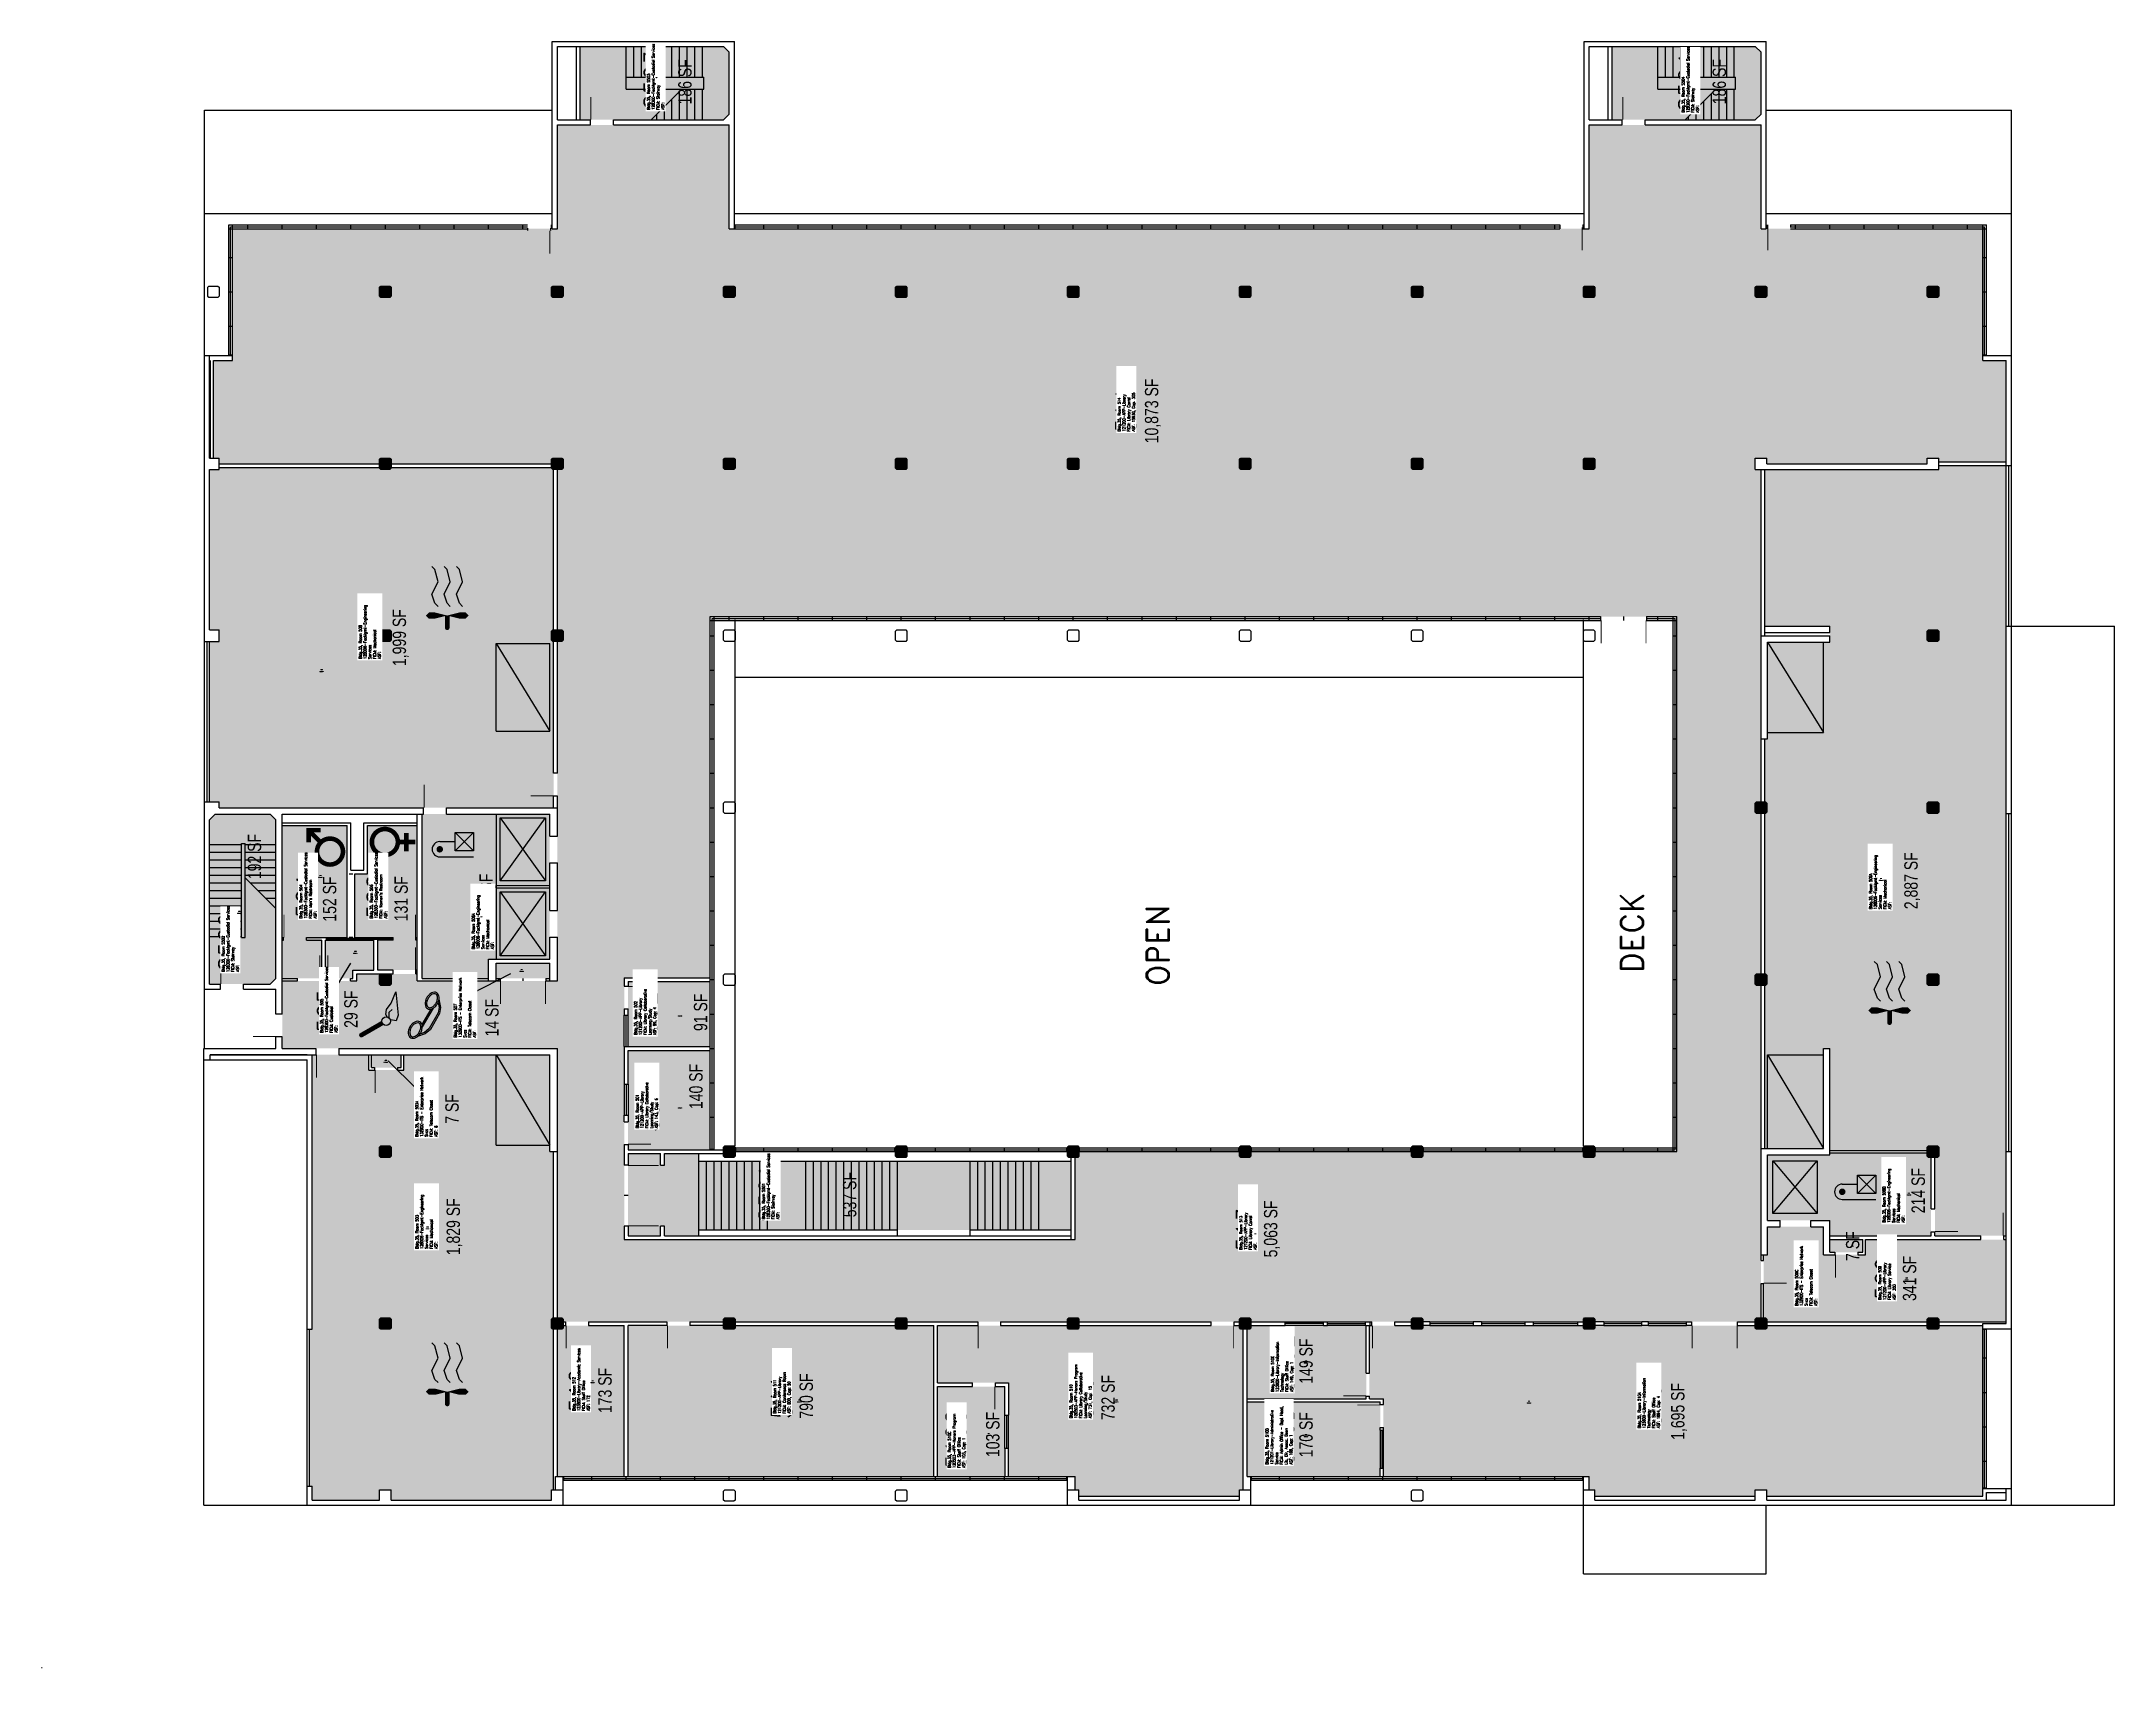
# Model space of a CAD drawing. Header units: inches. Extents: x 0 to 3255, y 0 to 2553.
import ezdxf
from ezdxf.enums import TextEntityAlignment as Align

# ---------------------------------------------------------------- set-up
doc = ezdxf.new("R2010")
doc.units = ezdxf.units.IN
doc.header["$LTSCALE"] = 10
doc.header["$MEASUREMENT"] = 0
doc.layers.get('0').update_dxf_attribs({"linetype": 'CONTINUOUS'})
for name, color, linetype in [('A-DOOR', 2, 'CONTINUOUS'), ('A-FLOR', 3, 'CONTINUOUS'), ('A-GLAZ', 1, 'CONTINUOUS'), ('A-GLAZ-SILL', 2, 'CONTINUOUS'), ('A-IDEN-CNUM', 7, 'CONTINUOUS'), ('A-IDEN-ICON', 4, 'CONTINUOUS'), ('A-IDEN-RNUM', 7, 'CONTINUOUS'), ('A-IDEN-SNUM', 4, 'CONTINUOUS'), ('A-IDEN-TEXT', 4, 'CONTINUOUS'), ('A-IDEN-VNUM', 4, 'CONTINUOUS'), ('A-ROOF', 2, 'CONTINUOUS'), ('A-SWAL', 5, 'CONTINUOUS'), ('A-WALL', 5, 'CONTINUOUS'), ('A-WALL-PATT', 7, 'CONTINUOUS'), ('AREA-TEXT', 3, 'CONTINUOUS'), ('Rooms-Category-Color', 7, 'CONTINUOUS'), ('Rooms-College-Color', 7, 'CONTINUOUS'), ('Rooms-Department-Color', 7, 'CONTINUOUS'), ('Rooms-Division-Color', 7, 'CONTINUOUS'), ('Rooms-Information', 7, 'CONTINUOUS')]:
    doc.layers.add(name, color=color, linetype=linetype)
doc.styles.add('AREA', font='arial.ttf', dxfattribs={"width": 0.75, "height": 21})
doc.styles.add('ROOMSNUMBER', font='TXT.SHX', dxfattribs={"height": 0.03})
doc.styles.add('ROOMVNUMBER', font='simplex.shx', dxfattribs={"width": 0.85})
doc.styles.add('TEXT', font='ROMAND')

# ---------------------------------------------------------------- blocks, each defined once
blk = doc.blocks.new('CPWOMEN')
at = {"const_width": 0.015}
blk.add_lwpolyline([(-0.0375, 0, 1), (0.0475, 0, 1)], format="xyb", close=True, dxfattribs=at)
for points in [[(-0.025, -0.07), (0.035, -0.07)], [(0.005, -0.04), (0.005, -0.1)]]:
    blk.add_lwpolyline(points, dxfattribs=at)
blk = doc.blocks.new('CPMEN')
at = {"const_width": 0.015}
blk.add_lwpolyline([(-0.0575, -0.02, 1), (0.0275, -0.02, 1)], format="xyb", close=True, dxfattribs=at)
for points in [[(0.055, 0.01), (0.055, 0.05), (0.015, 0.05)], [(0.0151, 0.0101), (0.055, 0.05)]]:
    blk.add_lwpolyline(points, dxfattribs=at)
blk = doc.blocks.new('CPCUST')
for p, q in [((0.0171, -0.0639), (0.02, -0.0466)), ((0.0358, -0.0705), (0.0171, -0.0639)), ((0.0262, -0.0408), (0.0446, -0.0406)), ((0.0297, -0.0341), (0.0376, -0.0302)), ((0.1117, -0.0625), (0.0358, -0.0705)), ((0.0376, -0.0302), (0.0533, -0.0324)), ((0.0446, -0.0406), (0.0543, -0.0505)), ((0.0533, -0.0324), (0.0745, -0.0479)), ((0.0745, -0.0479), (0.1117, -0.0625))]:
    blk.add_line(p, q)
at = {"const_width": 0.015}
blk.add_lwpolyline([(-0.03, 0.05), (0.01, -0.0193)], dxfattribs=at)
at = {"const_width": 0.0075}
blk.add_lwpolyline([(-0.0332, 0.0481, 1), (-0.0268, 0.0519, 1)], format="xyb", close=True, dxfattribs=at)
blk.add_circle((0.0158, -0.0313), 0.0141)
blk = doc.blocks.new('CPMECH')
for p, q in [((0.005, 0.025), (0.015, 0.035)), ((0.015, 0.035), (0.045, 0.045)), ((0.015, -0.005), (0.045, 0.005)), ((0.045, 0.045), (0.085, 0.025)), ((0.045, 0.005), (0.085, -0.015)), ((0.085, 0.025), (0.125, 0.035)), ((0.125, 0.035), (0.135, 0.045)), ((0.125, -0.005), (0.135, 0.005)), ((0.005, -0.015), (0.015, -0.005)), ((0.005, -0.055), (0.015, -0.045)), ((0.015, -0.045), (0.045, -0.035)), ((0.045, -0.035), (0.085, -0.055)), ((0.085, -0.015), (0.125, -0.005)), ((0.085, -0.055), (0.125, -0.045)), ((0.125, -0.045), (0.135, -0.035))]:
    blk.add_line(p, q)
for points in [[(-0.025, -0.005, 0, 0.02, 0), (-0.025, 0.035, 0.02, 0.02, 0), (-0.025, 0.055, 0.02, 0, 0), (-0.025, 0.065, 0, 0, 0)], [(-0.025, -0.005, 0, 0.02, 0), (-0.025, -0.045, 0.02, 0.02, 0), (-0.025, -0.065, 0.02, 0, 0), (-0.025, -0.075, 0, 0, 0)]]:
    blk.add_lwpolyline(points, format="xyseb")
at = {"const_width": 0.0075}
blk.add_lwpolyline([(-0.0682, -0.0069, 1), (-0.0618, -0.0031, 1)], format="xyb", close=True, dxfattribs=at)
at = {"const_width": 0.015}
blk.add_lwpolyline([(-0.025, -0.005), (-0.065, -0.005)], dxfattribs=at)
blk = doc.blocks.new('CPELEV')
for p, q in [((-0.035, 0.03), (-0.035, -0.08)), ((0.015, 0.03), (0.015, -0.02)), ((0.045, -0.08), (-0.015, -0.02)), ((-0.015, -0.08), (0.045, -0.02)), ((-0.015, -0.02), (0.045, -0.02)), ((-0.015, -0.08), (-0.015, -0.02)), ((0.045, -0.02), (0.045, -0.08)), ((0.045, -0.08), (-0.015, -0.08))]:
    blk.add_line(p, q)
at = {"const_width": 0.0106}
blk.add_lwpolyline([(-0.0153, 0.03, 1), (-0.0047, 0.03, 1)], format="xyb", close=True, dxfattribs=at)
blk.add_arc((-0.01, 0.03), 0.025, 0, 180)
blk = doc.blocks.new('CPPHONE')
for p, q in [((0.0096, 0.0252), (-0.0196, -0.0252)), ((0.0169, 0.0279), (-0.0182, -0.0329))]:
    blk.add_line(p, q)
for points in [[(0.0288, 0.0786, 0.139889), (0.0216, 0.0804, 0.107118), (0.0122, 0.0781, 0.079812), (0.0039, 0.0722, 0.067459), (-0.0035, 0.0626, 0.067459), (-0.008, 0.0515, 0.079812), (-0.009, 0.0413, 0.107118), (-0.0064, 0.032, 0.139889), (-0.0012, 0.0267, 0.139889), (0.0061, 0.0248, 0.107118), (0.0155, 0.0272, 0.079812), (0.0238, 0.0331, 0.067459), (0.0312, 0.0426, 0.067459), (0.0357, 0.0538, 0.079812), (0.0367, 0.0639, 0.107118), (0.034, 0.0732, 0.139889)], [(0.0263, 0.0743, 0.139889), (0.0218, 0.0754, 0.107118), (0.0144, 0.0736, 0.079812), (0.0074, 0.0686, 0.067459), (0.0008, 0.0601, 0.067459), (-0.0032, 0.0502, 0.079812), (-0.004, 0.0417, 0.107118), (-0.0019, 0.0344, 0.139889), (0.0013, 0.031, 0.139889), (0.0059, 0.0298, 0.107118), (0.0133, 0.0317, 0.079812), (0.0203, 0.0367, 0.067459), (0.0268, 0.0451, 0.067459), (0.0309, 0.055, 0.079812), (0.0317, 0.0636, 0.107118), (0.0296, 0.0709, 0.139889)], [(-0.0262, -0.0167, 0.139889), (-0.0334, -0.0148, 0.107118), (-0.0428, -0.0172, 0.079812), (-0.0511, -0.0231, 0.067459), (-0.0585, -0.0326, 0.067459), (-0.063, -0.0438, 0.079812), (-0.064, -0.0539, 0.107118), (-0.0614, -0.0632, 0.139889), (-0.0562, -0.0686, 0.139889), (-0.0489, -0.0704, 0.107118), (-0.0395, -0.0681, 0.079812), (-0.0312, -0.0622, 0.067459), (-0.0238, -0.0526, 0.067459), (-0.0193, -0.0415, 0.079812), (-0.0183, -0.0313, 0.107118), (-0.021, -0.022, 0.139889)], [(-0.0287, -0.021, 0.139889), (-0.0332, -0.0198, 0.107118), (-0.0406, -0.0217, 0.079812), (-0.0476, -0.0267, 0.067459), (-0.0542, -0.0351, 0.067459), (-0.0582, -0.045, 0.079812), (-0.059, -0.0536, 0.107118), (-0.0569, -0.0609, 0.139889), (-0.0537, -0.0643, 0.139889), (-0.0491, -0.0654, 0.107118), (-0.0417, -0.0636, 0.079812), (-0.0347, -0.0586, 0.067459), (-0.0282, -0.0501, 0.067459), (-0.0241, -0.0402, 0.079812), (-0.0233, -0.0317, 0.107118), (-0.0254, -0.0244, 0.139889)]]:
    blk.add_lwpolyline(points, format="xyb", close=True)
for points in [[(0.0364, 0.0572), (0.0417, 0.0308), (0.0382, 0.0108), (0.0082, -0.0411), (-0.0083, -0.0558), (-0.0338, -0.0645)], [(0.0334, 0.047), (0.0366, 0.0307), (0.0334, 0.0126), (0.0043, -0.0379), (-0.0109, -0.0514), (-0.0265, -0.0567)]]:
    blk.add_lwpolyline(points)
blk = doc.blocks.new('COL')
at = {"layer": 'A-SWAL'}
blk.add_lwpolyline([(9, 7), (9, -7), (7, -9), (-7, -9), (-9, -7), (-9, 7), (-7, 9), (7, 9)], close=True, dxfattribs=at)
at = {"layer": 'A-WALL-PATT', "const_width": 18}
blk.add_lwpolyline([(0, 9), (0, -9)], dxfattribs=at)

msp = doc.modelspace()

# ---------------------------------------------------------------- hatches: boundary and pattern name
at = {"layer": 'Rooms-Category-Color', "true_color": 0xadadad}
for points in [[(858.4, 2430), (862, 2430), (863, 2430), (894.4, 2430), (898, 2430), (899, 2430), (1071, 2430), (1080, 2439), (1080, 2536), (1071, 2545), (894.4, 2545), (858.4, 2545), (846, 2545), (846, 2535.2), (846, 2507.2), (846, 2430)], [(2471, 2545), (2466, 2545), (2466, 2543), (2466, 2513), (2466, 2430), (2471, 2430), (2482, 2430), (2483, 2430), (2507, 2430), (2518, 2430), (2519, 2430), (2691, 2430), (2700, 2439), (2700, 2536), (2691, 2545), (2519, 2545)], [(279, 1611), (279, 1623), (279, 1629), (270, 1629), (264, 1629), (264, 1881), (270, 1881), (279, 1881), (279, 1884), (804, 1884), (804, 1404), (804, 1368), (804, 1350), (705, 1350), (699, 1350), (636, 1350), (600, 1350), (549, 1350), (531, 1350), (300, 1350), (279, 1350), (279, 1359), (264, 1359), (264, 1611)], [(2706, 1635), (2706, 1881), (2961, 1881), (2979, 1881), (2979, 1887), (3085, 1887), (3085, 1635), (3085, 1341), (3085, 810), (3085, 678), (3081, 678), (3045, 678), (2973, 678), (2973, 684), (2973, 720), (2973, 812), (2808, 812), (2808, 972), (2798, 972), (2798, 962), (2798, 815), (2710, 815), (2706, 815), (2706, 1458), (2710, 1458), (2710, 1468), (2710, 1610), (2808, 1610), (2808, 1627), (2808, 1633), (2808, 1635), (2710, 1635)], [(264, 1073), (264, 1081), (264, 1129), (264, 1142), (264, 1331), (273, 1340), (359, 1340), (368, 1331), (368, 1082), (359, 1073), (317, 1073), (281, 1073)], [(714, 1228), (798.2, 1228), (798.2, 1263.5), (798.2, 1305.5), (798, 1340), (714, 1340), (636, 1340), (598, 1340), (598, 1082), (640, 1082), (648, 1082), (684, 1082), (702, 1082), (702, 1112), (714, 1112), (798, 1112), (798.2, 1146.6), (798.2, 1188.6), (798.2, 1224), (714, 1224)], [(378, 1082), (378, 1198), (378, 1202), (378, 1322), (480, 1322), (480, 1146), (440, 1146), (440, 1082)], [(528, 1095), (528, 1146), (492, 1146), (492, 1246), (512, 1246), (512, 1322), (590, 1322), (590, 1095)], [(485, 1082), (487, 1082), (489, 1082), (489, 1095), (522, 1095), (522, 1142), (446, 1142), (446, 1082), (449, 1082)], [(791, 1082), (792, 1082), (798, 1082), (798, 1106), (714, 1106), (714, 1082), (719, 1082), (720, 1082), (755, 1082)], [(531, 270), (531, 263), (435, 263), (429, 263), (425, 263), (425, 285), (421, 285), (421, 531), (425, 531), (425, 810), (425, 816), (425, 962), (429, 962), (431, 962), (435, 962), (467, 962), (514, 962), (514, 938), (523, 938), (559, 938), (569, 938), (569, 962), (702, 962), (714, 962), (798, 962), (798, 820), (798, 810), (804, 810), (804, 789), (804, 753), (804, 543), (804, 279), (801, 279), (801, 270), (801, 263), (684, 263), (648, 263), (549, 263), (549, 270), (549, 279), (531, 279)], [(565, 942), (559, 942), (523, 942), (518, 942), (518, 962), (537, 962), (543, 962), (555, 962), (561, 962), (565, 962)], [(972, 807), (921, 807), (921, 678), (972, 678), (972, 693), (978, 693), (978, 678), (1023, 678), (1029, 678), (1032, 678), (1032, 687), (1188, 687), (1344, 687), (1617, 687), (1617, 795), (1324.5, 795), (1032, 795), (1032, 807), (978, 807), (978, 789), (972, 789)], [(2808, 808), (2967, 808), (2967, 720), (2967, 684), (2967, 678), (2808, 678), (2808, 702), (2798, 702), (2778, 702), (2730, 702), (2710, 702), (2710, 805), (2798, 805), (2808, 805)], [(2808, 652), (2860, 652), (2860, 672), (2808, 672)]]:
    msp.add_hatch(color=253, dxfattribs=at).paths.add_polyline_path(points)
at = {"layer": 'Rooms-Category-Color', "true_color": 0x99d7b2}
for points in [[(2700, 1650), (2700, 1725), (2700, 1728), (2700, 1731), (2700, 1782), (2700, 1881), (2691, 1881), (2691, 1887), (2691, 1893), (2691, 1899), (2709, 1899), (2709, 1890), (2961, 1890), (2961, 1899), (2979, 1899), (2979, 1893), (3085, 1893), (3085, 2052), (3048, 2052), (3048, 2060), (3048, 2160), (3048, 2259), (2700, 2259), (2700, 2422), (2541, 2422), (2535, 2422), (2519, 2422), (2518, 2422), (2507, 2422), (2483, 2422), (2482, 2422), (2471, 2422), (2436, 2422), (2430, 2422), (2430, 2322), (2430, 2259), (2422, 2259), (1088, 2259), (1080, 2259), (1080, 2322), (1080, 2422), (1074, 2422), (921, 2422), (915, 2422), (899, 2422), (898, 2422), (894.4, 2422), (863, 2422), (862, 2422), (858.4, 2422), (810, 2422), (810, 2325), (810, 2322), (810, 2259), (300, 2259), (300, 2169), (300, 2163), (300, 2060), (300, 2052), (270, 2052), (270, 2001), (270, 1995), (270, 1899), (279, 1899), (279, 1890), (810, 1890), (810, 1650)], [(810, 1078), (648, 1078), (636, 1078), (590, 1078), (590, 1089), (588, 1089), (552, 1089), (495, 1089), (495, 1078), (489, 1078), (487, 1078), (485, 1078), (449, 1078), (438, 1078), (432, 1078), (402, 1078), (396, 1078), (378, 1078), (378, 1044), (378, 1026), (378, 996), (378, 990), (378, 972), (431, 972), (467, 972), (810, 972), (810, 816.1), (810, 789), (810, 753), (810, 543), (1083, 543), (1185, 543), (1191, 543), (1470, 543), (1506, 543), (1611, 543), (1617, 543), (1629, 543), (1631, 543), (1632, 543), (1667, 543), (1668, 543), (1790, 543), (1826, 543), (1881, 543), (1881, 549), (1899, 549), (1899, 543), (2151, 543), (2151, 549), (2169, 549), (2169, 543), (2421, 543), (2421, 549), (2439, 549), (2439, 543), (2691, 543), (2691, 549), (2700, 549), (2700, 603), (2700, 611), (2700, 613), (2700, 639), (2700, 647), (2700, 648), (2700, 649), (2700, 672), (2700, 678), (2700, 815), (2700, 972), (2700, 1458), (2700, 1620), (2700, 1650), (2568, 1650), (2568, 810), (2460, 810), (2433, 810), (2427, 810), (2352, 810), (2328, 810), (2325, 810), (2322, 810), (2319, 810), (2316, 810), (2223, 810), (2163, 810), (2157, 810), (2055, 810), (2049, 810), (1893, 810), (1887, 810), (1881, 810), (1629, 810), (1623, 810), (1623, 678), (1623, 672), (1617, 672), (1611, 672), (1575, 672), (1509, 672), (1395, 672), (1359, 672), (1350, 672), (1341, 672), (1324.3, 672), (1305, 672), (1185, 672), (1125, 672), (1089, 672), (1077, 672), (1023, 672), (915, 672), (915, 816), (915, 821), (915, 857), (915, 1034), (915, 1070), (915, 1083), (1050, 1083), (1050, 1566), (1050, 1650), (810, 1650), (810, 1461), (810, 1458), (810, 1404), (810, 1368), (810, 1350), (810, 1305.5), (810, 1263.5), (810, 1188.6), (810, 1146.6)], [(921, 1034), (921, 1070), (921, 1077), (1050, 1077), (1050, 975), (921, 975)], [(921, 821), (921, 857), (921, 969), (1050, 969), (1050, 813), (1023, 813), (921, 813)], [(3085, 672), (3081, 672), (2864, 672), (2864, 648), (2798, 648), (2798, 692), (2778, 692), (2730, 692), (2710, 692), (2710, 648), (2704, 648), (2704, 639), (2704, 603), (2704, 549), (2707, 549), (2709, 547), (2709, 543), (2808, 543), (2961, 543), (2961, 547), (2963, 549), (2977, 549), (2979, 547), (2979, 543), (3085, 543)], [(1887, 531), (1883, 531), (1881, 533), (1881, 537), (1826, 537), (1790, 537), (1785, 537), (1779, 537), (1668, 537), (1667, 537), (1632, 537), (1631, 537), (1629, 537), (1623, 537), (1617, 537), (1611, 537), (1506, 537), (1470, 537), (1407, 537), (1407, 447), (1518.5, 447), (1518.5, 300), (1615, 300), (1623, 300), (1623, 279), (1625, 279), (1629, 279), (1629, 269), (1779, 269), (1785, 269), (1881, 269), (1881, 279), (1887, 279), (1887, 299)]]:
    msp.add_hatch(color=253, dxfattribs=at).paths.add_polyline_path(points)
at = {"layer": 'Rooms-Category-Color', "true_color": 0xfa9ba3}
for points in [[(819, 300), (813, 300), (810, 300), (810, 537), (813, 537), (915, 537), (915, 300)], [(969, 300), (975, 300), (1077, 300), (1083, 300), (1239, 300), (1245, 300), (1401, 300), (1401, 429), (1401, 435), (1401, 537), (1077, 537), (975, 537), (969, 537), (921, 537), (921, 300)], [(2080, 537), (1899, 537), (1899, 533), (1897, 531), (1893, 531), (1893, 422), (2080, 422)], [(2709, 279), (2709, 269), (3048, 269), (3048, 281), (3048, 532), (3048, 537), (2979, 537), (2979, 533), (2977, 531), (2963, 531), (2961, 533), (2961, 537), (2709, 537), (2709, 533), (2707, 531), (2693, 531), (2691, 533), (2691, 537), (2655, 537), (2550, 537), (2439, 537), (2439, 533), (2437, 531), (2423, 531), (2421, 533), (2421, 537), (2169, 537), (2169, 533), (2167, 531), (2153, 531), (2151, 533), (2151, 536.8), (2125.1, 536.8), (2089.1, 537), (2085, 537), (2085, 462), (2085, 426), (2085, 422), (2107, 422), (2107, 413), (2107, 377), (2107, 372.9), (2107, 312.9), (2107, 300), (2421, 300), (2430, 300), (2430, 279), (2439, 279), (2439, 269), (2691, 269), (2691, 279)], [(1407, 441), (1512.5, 441), (1512.5, 300), (1407, 300)], [(2102, 417), (1893, 417), (1893, 300), (2102, 300)]]:
    msp.add_hatch(color=241, dxfattribs=at).paths.add_polyline_path(points)
at = {"layer": 'Rooms-College-Color', "true_color": 0xadadad}
for points in [[(858.4, 2430), (862, 2430), (863, 2430), (894.4, 2430), (898, 2430), (899, 2430), (1071, 2430), (1080, 2439), (1080, 2536), (1071, 2545), (894.4, 2545), (858.4, 2545), (846, 2545), (846, 2535.2), (846, 2507.2), (846, 2430)], [(2471, 2545), (2466, 2545), (2466, 2543), (2466, 2513), (2466, 2430), (2471, 2430), (2482, 2430), (2483, 2430), (2507, 2430), (2518, 2430), (2519, 2430), (2691, 2430), (2700, 2439), (2700, 2536), (2691, 2545), (2519, 2545)], [(279, 1611), (279, 1623), (279, 1629), (270, 1629), (264, 1629), (264, 1881), (270, 1881), (279, 1881), (279, 1884), (804, 1884), (804, 1404), (804, 1368), (804, 1350), (705, 1350), (699, 1350), (636, 1350), (600, 1350), (549, 1350), (531, 1350), (300, 1350), (279, 1350), (279, 1359), (264, 1359), (264, 1611)], [(2706, 1635), (2706, 1881), (2961, 1881), (2979, 1881), (2979, 1887), (3085, 1887), (3085, 1635), (3085, 1341), (3085, 810), (3085, 678), (3081, 678), (3045, 678), (2973, 678), (2973, 684), (2973, 720), (2973, 812), (2808, 812), (2808, 972), (2798, 972), (2798, 962), (2798, 815), (2710, 815), (2706, 815), (2706, 1458), (2710, 1458), (2710, 1468), (2710, 1610), (2808, 1610), (2808, 1627), (2808, 1633), (2808, 1635), (2710, 1635)], [(810, 1078), (648, 1078), (636, 1078), (590, 1078), (590, 1089), (588, 1089), (552, 1089), (495, 1089), (495, 1078), (489, 1078), (487, 1078), (485, 1078), (449, 1078), (438, 1078), (432, 1078), (402, 1078), (396, 1078), (378, 1078), (378, 1044), (378, 1026), (378, 996), (378, 990), (378, 972), (431, 972), (467, 972), (810, 972), (810, 816.1), (810, 789), (810, 753), (810, 543), (1083, 543), (1185, 543), (1191, 543), (1470, 543), (1506, 543), (1611, 543), (1617, 543), (1629, 543), (1631, 543), (1632, 543), (1667, 543), (1668, 543), (1790, 543), (1826, 543), (1881, 543), (1881, 549), (1899, 549), (1899, 543), (2151, 543), (2151, 549), (2169, 549), (2169, 543), (2421, 543), (2421, 549), (2439, 549), (2439, 543), (2691, 543), (2691, 549), (2700, 549), (2700, 603), (2700, 611), (2700, 613), (2700, 639), (2700, 647), (2700, 648), (2700, 649), (2700, 672), (2700, 678), (2700, 815), (2700, 972), (2700, 1458), (2700, 1620), (2700, 1650), (2568, 1650), (2568, 810), (2460, 810), (2433, 810), (2427, 810), (2352, 810), (2328, 810), (2325, 810), (2322, 810), (2319, 810), (2316, 810), (2223, 810), (2163, 810), (2157, 810), (2055, 810), (2049, 810), (1893, 810), (1887, 810), (1881, 810), (1629, 810), (1623, 810), (1623, 678), (1623, 672), (1617, 672), (1611, 672), (1575, 672), (1509, 672), (1395, 672), (1359, 672), (1350, 672), (1341, 672), (1324.3, 672), (1305, 672), (1185, 672), (1125, 672), (1089, 672), (1077, 672), (1023, 672), (915, 672), (915, 816), (915, 821), (915, 857), (915, 1034), (915, 1070), (915, 1083), (1050, 1083), (1050, 1566), (1050, 1650), (810, 1650), (810, 1461), (810, 1458), (810, 1404), (810, 1368), (810, 1350), (810, 1305.5), (810, 1263.5), (810, 1188.6), (810, 1146.6)], [(264, 1073), (264, 1081), (264, 1129), (264, 1142), (264, 1331), (273, 1340), (359, 1340), (368, 1331), (368, 1082), (359, 1073), (317, 1073), (281, 1073)], [(714, 1228), (798.2, 1228), (798.2, 1263.5), (798.2, 1305.5), (798, 1340), (714, 1340), (636, 1340), (598, 1340), (598, 1082), (640, 1082), (648, 1082), (684, 1082), (702, 1082), (702, 1112), (714, 1112), (798, 1112), (798.2, 1146.6), (798.2, 1188.6), (798.2, 1224), (714, 1224)], [(378, 1082), (378, 1198), (378, 1202), (378, 1322), (480, 1322), (480, 1146), (440, 1146), (440, 1082)], [(528, 1095), (528, 1146), (492, 1146), (492, 1246), (512, 1246), (512, 1322), (590, 1322), (590, 1095)], [(485, 1082), (487, 1082), (489, 1082), (489, 1095), (522, 1095), (522, 1142), (446, 1142), (446, 1082), (449, 1082)], [(791, 1082), (792, 1082), (798, 1082), (798, 1106), (714, 1106), (714, 1082), (719, 1082), (720, 1082), (755, 1082)], [(531, 270), (531, 263), (435, 263), (429, 263), (425, 263), (425, 285), (421, 285), (421, 531), (425, 531), (425, 810), (425, 816), (425, 962), (429, 962), (431, 962), (435, 962), (467, 962), (514, 962), (514, 938), (523, 938), (559, 938), (569, 938), (569, 962), (702, 962), (714, 962), (798, 962), (798, 820), (798, 810), (804, 810), (804, 789), (804, 753), (804, 543), (804, 279), (801, 279), (801, 270), (801, 263), (684, 263), (648, 263), (549, 263), (549, 270), (549, 279), (531, 279)], [(972, 807), (921, 807), (921, 678), (972, 678), (972, 693), (978, 693), (978, 678), (1023, 678), (1029, 678), (1032, 678), (1032, 687), (1188, 687), (1344, 687), (1617, 687), (1617, 795), (1324.5, 795), (1032, 795), (1032, 807), (978, 807), (978, 789), (972, 789)], [(2808, 808), (2967, 808), (2967, 720), (2967, 684), (2967, 678), (2808, 678), (2808, 702), (2798, 702), (2778, 702), (2730, 702), (2710, 702), (2710, 805), (2798, 805), (2808, 805)], [(2808, 652), (2860, 652), (2860, 672), (2808, 672)]]:
    msp.add_hatch(color=253, dxfattribs=at).paths.add_polyline_path(points)
at = {"layer": 'Rooms-College-Color', "true_color": 0x80bc67}
for points in [[(2700, 1650), (2700, 1725), (2700, 1728), (2700, 1731), (2700, 1782), (2700, 1881), (2691, 1881), (2691, 1887), (2691, 1893), (2691, 1899), (2709, 1899), (2709, 1890), (2961, 1890), (2961, 1899), (2979, 1899), (2979, 1893), (3085, 1893), (3085, 2052), (3048, 2052), (3048, 2060), (3048, 2160), (3048, 2259), (2700, 2259), (2700, 2422), (2541, 2422), (2535, 2422), (2519, 2422), (2518, 2422), (2507, 2422), (2483, 2422), (2482, 2422), (2471, 2422), (2436, 2422), (2430, 2422), (2430, 2322), (2430, 2259), (2422, 2259), (1088, 2259), (1080, 2259), (1080, 2322), (1080, 2422), (1074, 2422), (921, 2422), (915, 2422), (899, 2422), (898, 2422), (894.4, 2422), (863, 2422), (862, 2422), (858.4, 2422), (810, 2422), (810, 2325), (810, 2322), (810, 2259), (300, 2259), (300, 2169), (300, 2163), (300, 2060), (300, 2052), (270, 2052), (270, 2001), (270, 1995), (270, 1899), (279, 1899), (279, 1890), (810, 1890), (810, 1650)], [(921, 1034), (921, 1070), (921, 1077), (1050, 1077), (1050, 975), (921, 975)], [(565, 942), (559, 942), (523, 942), (518, 942), (518, 962), (537, 962), (543, 962), (555, 962), (561, 962), (565, 962)], [(921, 821), (921, 857), (921, 969), (1050, 969), (1050, 813), (1023, 813), (921, 813)], [(3085, 672), (3081, 672), (2864, 672), (2864, 648), (2798, 648), (2798, 692), (2778, 692), (2730, 692), (2710, 692), (2710, 648), (2704, 648), (2704, 639), (2704, 603), (2704, 549), (2707, 549), (2709, 547), (2709, 543), (2808, 543), (2961, 543), (2961, 547), (2963, 549), (2977, 549), (2979, 547), (2979, 543), (3085, 543)], [(819, 300), (813, 300), (810, 300), (810, 537), (813, 537), (915, 537), (915, 300)], [(969, 300), (975, 300), (1077, 300), (1083, 300), (1239, 300), (1245, 300), (1401, 300), (1401, 429), (1401, 435), (1401, 537), (1077, 537), (975, 537), (969, 537), (921, 537), (921, 300)], [(1887, 531), (1883, 531), (1881, 533), (1881, 537), (1826, 537), (1790, 537), (1785, 537), (1779, 537), (1668, 537), (1667, 537), (1632, 537), (1631, 537), (1629, 537), (1623, 537), (1617, 537), (1611, 537), (1506, 537), (1470, 537), (1407, 537), (1407, 447), (1518.5, 447), (1518.5, 300), (1615, 300), (1623, 300), (1623, 279), (1625, 279), (1629, 279), (1629, 269), (1779, 269), (1785, 269), (1881, 269), (1881, 279), (1887, 279), (1887, 299)], [(2080, 537), (1899, 537), (1899, 533), (1897, 531), (1893, 531), (1893, 422), (2080, 422)], [(2709, 279), (2709, 269), (3048, 269), (3048, 281), (3048, 532), (3048, 537), (2979, 537), (2979, 533), (2977, 531), (2963, 531), (2961, 533), (2961, 537), (2709, 537), (2709, 533), (2707, 531), (2693, 531), (2691, 533), (2691, 537), (2655, 537), (2550, 537), (2439, 537), (2439, 533), (2437, 531), (2423, 531), (2421, 533), (2421, 537), (2169, 537), (2169, 533), (2167, 531), (2153, 531), (2151, 533), (2151, 536.8), (2125.1, 536.8), (2089.1, 537), (2085, 537), (2085, 462), (2085, 426), (2085, 422), (2107, 422), (2107, 413), (2107, 377), (2107, 372.9), (2107, 312.9), (2107, 300), (2421, 300), (2430, 300), (2430, 279), (2439, 279), (2439, 269), (2691, 269), (2691, 279)], [(1407, 441), (1512.5, 441), (1512.5, 300), (1407, 300)], [(2102, 417), (1893, 417), (1893, 300), (2102, 300)]]:
    msp.add_hatch(color=83, dxfattribs=at).paths.add_polyline_path(points)
at = {"layer": 'Rooms-Department-Color', "true_color": 0xacacac}
for points in [[(858.4, 2430), (862, 2430), (863, 2430), (894.4, 2430), (898, 2430), (899, 2430), (1071, 2430), (1080, 2439), (1080, 2536), (1071, 2545), (894.4, 2545), (858.4, 2545), (846, 2545), (846, 2535.2), (846, 2507.2), (846, 2430)], [(2471, 2545), (2466, 2545), (2466, 2543), (2466, 2513), (2466, 2430), (2471, 2430), (2482, 2430), (2483, 2430), (2507, 2430), (2518, 2430), (2519, 2430), (2691, 2430), (2700, 2439), (2700, 2536), (2691, 2545), (2519, 2545)], [(279, 1611), (279, 1623), (279, 1629), (270, 1629), (264, 1629), (264, 1881), (270, 1881), (279, 1881), (279, 1884), (804, 1884), (804, 1404), (804, 1368), (804, 1350), (705, 1350), (699, 1350), (636, 1350), (600, 1350), (549, 1350), (531, 1350), (300, 1350), (279, 1350), (279, 1359), (264, 1359), (264, 1611)], [(2706, 1635), (2706, 1881), (2961, 1881), (2979, 1881), (2979, 1887), (3085, 1887), (3085, 1635), (3085, 1341), (3085, 810), (3085, 678), (3081, 678), (3045, 678), (2973, 678), (2973, 684), (2973, 720), (2973, 812), (2808, 812), (2808, 972), (2798, 972), (2798, 962), (2798, 815), (2710, 815), (2706, 815), (2706, 1458), (2710, 1458), (2710, 1468), (2710, 1610), (2808, 1610), (2808, 1627), (2808, 1633), (2808, 1635), (2710, 1635)], [(264, 1073), (264, 1081), (264, 1129), (264, 1142), (264, 1331), (273, 1340), (359, 1340), (368, 1331), (368, 1082), (359, 1073), (317, 1073), (281, 1073)], [(714, 1228), (798.2, 1228), (798.2, 1263.5), (798.2, 1305.5), (798, 1340), (714, 1340), (636, 1340), (598, 1340), (598, 1082), (640, 1082), (648, 1082), (684, 1082), (702, 1082), (702, 1112), (714, 1112), (798, 1112), (798.2, 1146.6), (798.2, 1188.6), (798.2, 1224), (714, 1224)], [(378, 1082), (378, 1198), (378, 1202), (378, 1322), (480, 1322), (480, 1146), (440, 1146), (440, 1082)], [(528, 1095), (528, 1146), (492, 1146), (492, 1246), (512, 1246), (512, 1322), (590, 1322), (590, 1095)], [(485, 1082), (487, 1082), (489, 1082), (489, 1095), (522, 1095), (522, 1142), (446, 1142), (446, 1082), (449, 1082)], [(791, 1082), (792, 1082), (798, 1082), (798, 1106), (714, 1106), (714, 1082), (719, 1082), (720, 1082), (755, 1082)], [(531, 270), (531, 263), (435, 263), (429, 263), (425, 263), (425, 285), (421, 285), (421, 531), (425, 531), (425, 810), (425, 816), (425, 962), (429, 962), (431, 962), (435, 962), (467, 962), (514, 962), (514, 938), (523, 938), (559, 938), (569, 938), (569, 962), (702, 962), (714, 962), (798, 962), (798, 820), (798, 810), (804, 810), (804, 789), (804, 753), (804, 543), (804, 279), (801, 279), (801, 270), (801, 263), (684, 263), (648, 263), (549, 263), (549, 270), (549, 279), (531, 279)], [(565, 942), (559, 942), (523, 942), (518, 942), (518, 962), (537, 962), (543, 962), (555, 962), (561, 962), (565, 962)], [(972, 807), (921, 807), (921, 678), (972, 678), (972, 693), (978, 693), (978, 678), (1023, 678), (1029, 678), (1032, 678), (1032, 687), (1188, 687), (1344, 687), (1617, 687), (1617, 795), (1324.5, 795), (1032, 795), (1032, 807), (978, 807), (978, 789), (972, 789)], [(2808, 808), (2967, 808), (2967, 720), (2967, 684), (2967, 678), (2808, 678), (2808, 702), (2798, 702), (2778, 702), (2730, 702), (2710, 702), (2710, 805), (2798, 805), (2808, 805)], [(2808, 652), (2860, 652), (2860, 672), (2808, 672)]]:
    msp.add_hatch(color=253, dxfattribs=at).paths.add_polyline_path(points)
at = {"layer": 'Rooms-Department-Color', "true_color": 0x62f98f}
for points in [[(2700, 1650), (2700, 1725), (2700, 1728), (2700, 1731), (2700, 1782), (2700, 1881), (2691, 1881), (2691, 1887), (2691, 1893), (2691, 1899), (2709, 1899), (2709, 1890), (2961, 1890), (2961, 1899), (2979, 1899), (2979, 1893), (3085, 1893), (3085, 2052), (3048, 2052), (3048, 2060), (3048, 2160), (3048, 2259), (2700, 2259), (2700, 2422), (2541, 2422), (2535, 2422), (2519, 2422), (2518, 2422), (2507, 2422), (2483, 2422), (2482, 2422), (2471, 2422), (2436, 2422), (2430, 2422), (2430, 2322), (2430, 2259), (2422, 2259), (1088, 2259), (1080, 2259), (1080, 2322), (1080, 2422), (1074, 2422), (921, 2422), (915, 2422), (899, 2422), (898, 2422), (894.4, 2422), (863, 2422), (862, 2422), (858.4, 2422), (810, 2422), (810, 2325), (810, 2322), (810, 2259), (300, 2259), (300, 2169), (300, 2163), (300, 2060), (300, 2052), (270, 2052), (270, 2001), (270, 1995), (270, 1899), (279, 1899), (279, 1890), (810, 1890), (810, 1650)], [(810, 1078), (648, 1078), (636, 1078), (590, 1078), (590, 1089), (588, 1089), (552, 1089), (495, 1089), (495, 1078), (489, 1078), (487, 1078), (485, 1078), (449, 1078), (438, 1078), (432, 1078), (402, 1078), (396, 1078), (378, 1078), (378, 1044), (378, 1026), (378, 996), (378, 990), (378, 972), (431, 972), (467, 972), (810, 972), (810, 816.1), (810, 789), (810, 753), (810, 543), (1083, 543), (1185, 543), (1191, 543), (1470, 543), (1506, 543), (1611, 543), (1617, 543), (1629, 543), (1631, 543), (1632, 543), (1667, 543), (1668, 543), (1790, 543), (1826, 543), (1881, 543), (1881, 549), (1899, 549), (1899, 543), (2151, 543), (2151, 549), (2169, 549), (2169, 543), (2421, 543), (2421, 549), (2439, 549), (2439, 543), (2691, 543), (2691, 549), (2700, 549), (2700, 603), (2700, 611), (2700, 613), (2700, 639), (2700, 647), (2700, 648), (2700, 649), (2700, 672), (2700, 678), (2700, 815), (2700, 972), (2700, 1458), (2700, 1620), (2700, 1650), (2568, 1650), (2568, 810), (2460, 810), (2433, 810), (2427, 810), (2352, 810), (2328, 810), (2325, 810), (2322, 810), (2319, 810), (2316, 810), (2223, 810), (2163, 810), (2157, 810), (2055, 810), (2049, 810), (1893, 810), (1887, 810), (1881, 810), (1629, 810), (1623, 810), (1623, 678), (1623, 672), (1617, 672), (1611, 672), (1575, 672), (1509, 672), (1395, 672), (1359, 672), (1350, 672), (1341, 672), (1324.3, 672), (1305, 672), (1185, 672), (1125, 672), (1089, 672), (1077, 672), (1023, 672), (915, 672), (915, 816), (915, 821), (915, 857), (915, 1034), (915, 1070), (915, 1083), (1050, 1083), (1050, 1566), (1050, 1650), (810, 1650), (810, 1461), (810, 1458), (810, 1404), (810, 1368), (810, 1350), (810, 1305.5), (810, 1263.5), (810, 1188.6), (810, 1146.6)], [(921, 1034), (921, 1070), (921, 1077), (1050, 1077), (1050, 975), (921, 975)], [(921, 821), (921, 857), (921, 969), (1050, 969), (1050, 813), (1023, 813), (921, 813)], [(3085, 672), (3081, 672), (2864, 672), (2864, 648), (2798, 648), (2798, 692), (2778, 692), (2730, 692), (2710, 692), (2710, 648), (2704, 648), (2704, 639), (2704, 603), (2704, 549), (2707, 549), (2709, 547), (2709, 543), (2808, 543), (2961, 543), (2961, 547), (2963, 549), (2977, 549), (2979, 547), (2979, 543), (3085, 543)], [(819, 300), (813, 300), (810, 300), (810, 537), (813, 537), (915, 537), (915, 300)], [(969, 300), (975, 300), (1077, 300), (1083, 300), (1239, 300), (1245, 300), (1401, 300), (1401, 429), (1401, 435), (1401, 537), (1077, 537), (975, 537), (969, 537), (921, 537), (921, 300)], [(1887, 531), (1883, 531), (1881, 533), (1881, 537), (1826, 537), (1790, 537), (1785, 537), (1779, 537), (1668, 537), (1667, 537), (1632, 537), (1631, 537), (1629, 537), (1623, 537), (1617, 537), (1611, 537), (1506, 537), (1470, 537), (1407, 537), (1407, 447), (1518.5, 447), (1518.5, 300), (1615, 300), (1623, 300), (1623, 279), (1625, 279), (1629, 279), (1629, 269), (1779, 269), (1785, 269), (1881, 269), (1881, 279), (1887, 279), (1887, 299)], [(2080, 537), (1899, 537), (1899, 533), (1897, 531), (1893, 531), (1893, 422), (2080, 422)], [(2709, 279), (2709, 269), (3048, 269), (3048, 281), (3048, 532), (3048, 537), (2979, 537), (2979, 533), (2977, 531), (2963, 531), (2961, 533), (2961, 537), (2709, 537), (2709, 533), (2707, 531), (2693, 531), (2691, 533), (2691, 537), (2655, 537), (2550, 537), (2439, 537), (2439, 533), (2437, 531), (2423, 531), (2421, 533), (2421, 537), (2169, 537), (2169, 533), (2167, 531), (2153, 531), (2151, 533), (2151, 536.8), (2125.1, 536.8), (2089.1, 537), (2085, 537), (2085, 462), (2085, 426), (2085, 422), (2107, 422), (2107, 413), (2107, 377), (2107, 372.9), (2107, 312.9), (2107, 300), (2421, 300), (2430, 300), (2430, 279), (2439, 279), (2439, 269), (2691, 269), (2691, 279)], [(1407, 441), (1512.5, 441), (1512.5, 300), (1407, 300)], [(2102, 417), (1893, 417), (1893, 300), (2102, 300)]]:
    msp.add_hatch(color=91, dxfattribs=at).paths.add_polyline_path(points)
at = {"layer": 'Rooms-Division-Color', "true_color": 0xadadad}
for points in [[(858.4, 2430), (862, 2430), (863, 2430), (894.4, 2430), (898, 2430), (899, 2430), (1071, 2430), (1080, 2439), (1080, 2536), (1071, 2545), (894.4, 2545), (858.4, 2545), (846, 2545), (846, 2535.2), (846, 2507.2), (846, 2430)], [(2471, 2545), (2466, 2545), (2466, 2543), (2466, 2513), (2466, 2430), (2471, 2430), (2482, 2430), (2483, 2430), (2507, 2430), (2518, 2430), (2519, 2430), (2691, 2430), (2700, 2439), (2700, 2536), (2691, 2545), (2519, 2545)], [(279, 1611), (279, 1623), (279, 1629), (270, 1629), (264, 1629), (264, 1881), (270, 1881), (279, 1881), (279, 1884), (804, 1884), (804, 1404), (804, 1368), (804, 1350), (705, 1350), (699, 1350), (636, 1350), (600, 1350), (549, 1350), (531, 1350), (300, 1350), (279, 1350), (279, 1359), (264, 1359), (264, 1611)], [(2706, 1635), (2706, 1881), (2961, 1881), (2979, 1881), (2979, 1887), (3085, 1887), (3085, 1635), (3085, 1341), (3085, 810), (3085, 678), (3081, 678), (3045, 678), (2973, 678), (2973, 684), (2973, 720), (2973, 812), (2808, 812), (2808, 972), (2798, 972), (2798, 962), (2798, 815), (2710, 815), (2706, 815), (2706, 1458), (2710, 1458), (2710, 1468), (2710, 1610), (2808, 1610), (2808, 1627), (2808, 1633), (2808, 1635), (2710, 1635)], [(264, 1073), (264, 1081), (264, 1129), (264, 1142), (264, 1331), (273, 1340), (359, 1340), (368, 1331), (368, 1082), (359, 1073), (317, 1073), (281, 1073)], [(714, 1228), (798.2, 1228), (798.2, 1263.5), (798.2, 1305.5), (798, 1340), (714, 1340), (636, 1340), (598, 1340), (598, 1082), (640, 1082), (648, 1082), (684, 1082), (702, 1082), (702, 1112), (714, 1112), (798, 1112), (798.2, 1146.6), (798.2, 1188.6), (798.2, 1224), (714, 1224)], [(378, 1082), (378, 1198), (378, 1202), (378, 1322), (480, 1322), (480, 1146), (440, 1146), (440, 1082)], [(528, 1095), (528, 1146), (492, 1146), (492, 1246), (512, 1246), (512, 1322), (590, 1322), (590, 1095)], [(485, 1082), (487, 1082), (489, 1082), (489, 1095), (522, 1095), (522, 1142), (446, 1142), (446, 1082), (449, 1082)], [(791, 1082), (792, 1082), (798, 1082), (798, 1106), (714, 1106), (714, 1082), (719, 1082), (720, 1082), (755, 1082)], [(531, 270), (531, 263), (435, 263), (429, 263), (425, 263), (425, 285), (421, 285), (421, 531), (425, 531), (425, 810), (425, 816), (425, 962), (429, 962), (431, 962), (435, 962), (467, 962), (514, 962), (514, 938), (523, 938), (559, 938), (569, 938), (569, 962), (702, 962), (714, 962), (798, 962), (798, 820), (798, 810), (804, 810), (804, 789), (804, 753), (804, 543), (804, 279), (801, 279), (801, 270), (801, 263), (684, 263), (648, 263), (549, 263), (549, 270), (549, 279), (531, 279)], [(565, 942), (559, 942), (523, 942), (518, 942), (518, 962), (537, 962), (543, 962), (555, 962), (561, 962), (565, 962)], [(972, 807), (921, 807), (921, 678), (972, 678), (972, 693), (978, 693), (978, 678), (1023, 678), (1029, 678), (1032, 678), (1032, 687), (1188, 687), (1344, 687), (1617, 687), (1617, 795), (1324.5, 795), (1032, 795), (1032, 807), (978, 807), (978, 789), (972, 789)], [(2808, 808), (2967, 808), (2967, 720), (2967, 684), (2967, 678), (2808, 678), (2808, 702), (2798, 702), (2778, 702), (2730, 702), (2710, 702), (2710, 805), (2798, 805), (2808, 805)], [(2808, 652), (2860, 652), (2860, 672), (2808, 672)]]:
    msp.add_hatch(color=253, dxfattribs=at).paths.add_polyline_path(points)
at = {"layer": 'Rooms-Division-Color', "true_color": 0x62f98f}
for points in [[(2700, 1650), (2700, 1725), (2700, 1728), (2700, 1731), (2700, 1782), (2700, 1881), (2691, 1881), (2691, 1887), (2691, 1893), (2691, 1899), (2709, 1899), (2709, 1890), (2961, 1890), (2961, 1899), (2979, 1899), (2979, 1893), (3085, 1893), (3085, 2052), (3048, 2052), (3048, 2060), (3048, 2160), (3048, 2259), (2700, 2259), (2700, 2422), (2541, 2422), (2535, 2422), (2519, 2422), (2518, 2422), (2507, 2422), (2483, 2422), (2482, 2422), (2471, 2422), (2436, 2422), (2430, 2422), (2430, 2322), (2430, 2259), (2422, 2259), (1088, 2259), (1080, 2259), (1080, 2322), (1080, 2422), (1074, 2422), (921, 2422), (915, 2422), (899, 2422), (898, 2422), (894.4, 2422), (863, 2422), (862, 2422), (858.4, 2422), (810, 2422), (810, 2325), (810, 2322), (810, 2259), (300, 2259), (300, 2169), (300, 2163), (300, 2060), (300, 2052), (270, 2052), (270, 2001), (270, 1995), (270, 1899), (279, 1899), (279, 1890), (810, 1890), (810, 1650)], [(810, 1078), (648, 1078), (636, 1078), (590, 1078), (590, 1089), (588, 1089), (552, 1089), (495, 1089), (495, 1078), (489, 1078), (487, 1078), (485, 1078), (449, 1078), (438, 1078), (432, 1078), (402, 1078), (396, 1078), (378, 1078), (378, 1044), (378, 1026), (378, 996), (378, 990), (378, 972), (431, 972), (467, 972), (810, 972), (810, 816.1), (810, 789), (810, 753), (810, 543), (1083, 543), (1185, 543), (1191, 543), (1470, 543), (1506, 543), (1611, 543), (1617, 543), (1629, 543), (1631, 543), (1632, 543), (1667, 543), (1668, 543), (1790, 543), (1826, 543), (1881, 543), (1881, 549), (1899, 549), (1899, 543), (2151, 543), (2151, 549), (2169, 549), (2169, 543), (2421, 543), (2421, 549), (2439, 549), (2439, 543), (2691, 543), (2691, 549), (2700, 549), (2700, 603), (2700, 611), (2700, 613), (2700, 639), (2700, 647), (2700, 648), (2700, 649), (2700, 672), (2700, 678), (2700, 815), (2700, 972), (2700, 1458), (2700, 1620), (2700, 1650), (2568, 1650), (2568, 810), (2460, 810), (2433, 810), (2427, 810), (2352, 810), (2328, 810), (2325, 810), (2322, 810), (2319, 810), (2316, 810), (2223, 810), (2163, 810), (2157, 810), (2055, 810), (2049, 810), (1893, 810), (1887, 810), (1881, 810), (1629, 810), (1623, 810), (1623, 678), (1623, 672), (1617, 672), (1611, 672), (1575, 672), (1509, 672), (1395, 672), (1359, 672), (1350, 672), (1341, 672), (1324.3, 672), (1305, 672), (1185, 672), (1125, 672), (1089, 672), (1077, 672), (1023, 672), (915, 672), (915, 816), (915, 821), (915, 857), (915, 1034), (915, 1070), (915, 1083), (1050, 1083), (1050, 1566), (1050, 1650), (810, 1650), (810, 1461), (810, 1458), (810, 1404), (810, 1368), (810, 1350), (810, 1305.5), (810, 1263.5), (810, 1188.6), (810, 1146.6)], [(921, 1034), (921, 1070), (921, 1077), (1050, 1077), (1050, 975), (921, 975)], [(921, 821), (921, 857), (921, 969), (1050, 969), (1050, 813), (1023, 813), (921, 813)], [(3085, 672), (3081, 672), (2864, 672), (2864, 648), (2798, 648), (2798, 692), (2778, 692), (2730, 692), (2710, 692), (2710, 648), (2704, 648), (2704, 639), (2704, 603), (2704, 549), (2707, 549), (2709, 547), (2709, 543), (2808, 543), (2961, 543), (2961, 547), (2963, 549), (2977, 549), (2979, 547), (2979, 543), (3085, 543)], [(819, 300), (813, 300), (810, 300), (810, 537), (813, 537), (915, 537), (915, 300)], [(969, 300), (975, 300), (1077, 300), (1083, 300), (1239, 300), (1245, 300), (1401, 300), (1401, 429), (1401, 435), (1401, 537), (1077, 537), (975, 537), (969, 537), (921, 537), (921, 300)], [(1887, 531), (1883, 531), (1881, 533), (1881, 537), (1826, 537), (1790, 537), (1785, 537), (1779, 537), (1668, 537), (1667, 537), (1632, 537), (1631, 537), (1629, 537), (1623, 537), (1617, 537), (1611, 537), (1506, 537), (1470, 537), (1407, 537), (1407, 447), (1518.5, 447), (1518.5, 300), (1615, 300), (1623, 300), (1623, 279), (1625, 279), (1629, 279), (1629, 269), (1779, 269), (1785, 269), (1881, 269), (1881, 279), (1887, 279), (1887, 299)], [(2080, 537), (1899, 537), (1899, 533), (1897, 531), (1893, 531), (1893, 422), (2080, 422)], [(2709, 279), (2709, 269), (3048, 269), (3048, 281), (3048, 532), (3048, 537), (2979, 537), (2979, 533), (2977, 531), (2963, 531), (2961, 533), (2961, 537), (2709, 537), (2709, 533), (2707, 531), (2693, 531), (2691, 533), (2691, 537), (2655, 537), (2550, 537), (2439, 537), (2439, 533), (2437, 531), (2423, 531), (2421, 533), (2421, 537), (2169, 537), (2169, 533), (2167, 531), (2153, 531), (2151, 533), (2151, 536.8), (2125.1, 536.8), (2089.1, 537), (2085, 537), (2085, 462), (2085, 426), (2085, 422), (2107, 422), (2107, 413), (2107, 377), (2107, 372.9), (2107, 312.9), (2107, 300), (2421, 300), (2430, 300), (2430, 279), (2439, 279), (2439, 269), (2691, 269), (2691, 279)], [(1407, 441), (1512.5, 441), (1512.5, 300), (1407, 300)], [(2102, 417), (1893, 417), (1893, 300), (2102, 300)]]:
    msp.add_hatch(color=91, dxfattribs=at).paths.add_polyline_path(points)

# ---------------------------------------------------------------- linework, layer by layer
at = {"layer": 'A-DOOR'}
for points in [[(862.8, 2430, 1.5, 1.5, 0), (862.8, 2466, 0, 0, 0), (863.5, 2466, 0, 0, -0.414214), (898, 2428.5, 0, 0, -0.414214)], [(2482.8, 2430, 1.5, 1.5, 0), (2482.8, 2466, 0, 0, 0), (2483.5, 2466, 0, 0, -0.414214), (2518, 2428.5, 0, 0, -0.414214)], [(798.3, 2256, 1.5, 1.5, 0), (798.3, 2220, 0, 0, 0), (797.5, 2220, 0, 0, -0.414214), (763, 2257.5, 0, 0, -0.414214)], [(2419.3, 2261, 1.5, 1.5, 0), (2419.3, 2225, 0, 0, 0), (2418.5, 2225, 0, 0, -0.414214), (2384, 2262.5, 0, 0, -0.414214)], [(2710.8, 2261, 1.5, 1.5, 0), (2710.8, 2225, 0, 0, 0), (2711.5, 2225, 0, 0, 0.414214), (2746, 2262.5, 0, 0, 0.414214)], [(2448.8, 1644, 1.5, 1.5, 0), (2448.8, 1608, 0, 0, 0), (2449.5, 1608, 0, 0, 0.414214), (2484, 1645.5, 0, 0, 0.414214)], [(2519.3, 1644, 1.5, 1.5, 0), (2519.3, 1608, 0, 0, 0), (2518.5, 1608, 0, 0, -0.414214), (2484, 1645.5, 0, 0, -0.414214)], [(804, 1368.7, 1.5, 1.5, 0), (768, 1368.7, 0, 0, 0), (768, 1369.5, 0, 0, -0.414214), (805.5, 1404, 0, 0, -0.414214)], [(600.8, 1350, 1.5, 1.5, 0), (600.8, 1386, 0, 0, 0), (601.5, 1386, 0, 0, -0.414214), (636, 1348.5, 0, 0, -0.414214)], [(380.8, 1146, 1.5, 1.5, 0), (380.8, 1182, 0, 0, 0), (381.5, 1182, 0, 0, -0.414214), (416, 1144.5, 0, 0, -0.414214)], [(587.3, 1146, 1.5, 1.5, 0), (587.3, 1182, 0, 0, 0), (586.5, 1182, 0, 0, 0.414214), (552, 1144.5, 0, 0, 0.414214)], [(281.8, 1073, 1.5, 1.5, 0), (281.8, 1109, 0, 0, 0), (282.5, 1109, 0, 0, -0.414214), (317, 1071.5, 0, 0, -0.414214)], [(437.3, 1082, 1.5, 1.5, 0), (437.3, 1118, 0, 0, 0), (436.5, 1118, 0, 0, 0.414214), (402, 1080.5, 0, 0, 0.414214)], [(449.8, 1082, 1.5, 1.5, 0), (449.8, 1118, 0, 0, 0), (450.5, 1118, 0, 0, -0.414214), (485, 1080.5, 0, 0, -0.414214)], [(587.3, 1095, 1.5, 1.5, 0), (587.3, 1131, 0, 0, 0), (586.5, 1131, 0, 0, 0.414214), (552, 1093.5, 0, 0, 0.414214)], [(720.8, 1078, 1.5, 1.5, 0), (720.8, 1042, 0, 0, 0), (721.5, 1042, 0, 0, 0.414214), (756, 1079.5, 0, 0, 0.414214)], [(791.3, 1078, 1.5, 1.5, 0), (791.3, 1042, 0, 0, 0), (790.5, 1042, 0, 0, -0.414214), (756, 1079.5, 0, 0, -0.414214)], [(921, 1069.2, 1.5, 1.5, 0), (957, 1069.2, 0, 0, 0), (957, 1068.5, 0, 0, -0.414214), (919.5, 1034, 0, 0, -0.414214)], [(368, 990.7, 1.5, 1.5, 0), (332, 990.7, 0, 0, 0), (332, 991.5, 0, 0, -0.414214), (369.5, 1026, 0, 0, -0.414214)], [(431.8, 962, 1.5, 1.5, 0), (431.8, 926, 0, 0, 0), (432.5, 926, 0, 0, 0.414214), (467, 963.5, 0, 0, 0.414214)], [(523.8, 938, 1.5, 1.5, 0), (523.8, 902, 0, 0, 0), (524.5, 902, 0, 0, 0.414214), (559, 939.5, 0, 0, 0.414214)], [(921, 821.7, 1.5, 1.5, 0), (957, 821.7, 0, 0, 0), (957, 822.5, 0, 0, 0.414214), (919.5, 857, 0, 0, 0.414214)], [(921, 788.2, 1.5, 1.5, 0), (969, 788.2, 0, 0, 0), (969, 787.5, 0, 0, -0.414214), (919.5, 741, 0, 0, -0.414214)], [(921, 693.7, 1.5, 1.5, 0), (969, 693.7, 0, 0, 0), (969, 694.5, 0, 0, 0.414214), (919.5, 741, 0, 0, 0.414214)], [(2973, 684.7, 1.5, 1.5, 0), (3009, 684.7, 0, 0, 0), (3009, 685.5, 0, 0, 0.414214), (2971.5, 720, 0, 0, 0.414214)], [(3080.3, 678, 1.5, 1.5, 0), (3080.3, 714, 0, 0, 0), (3079.5, 714, 0, 0, 0.414214), (3045, 676.5, 0, 0, 0.414214)], [(2704, 603.7, 1.5, 1.5, 0), (2740, 603.7, 0, 0, 0), (2740, 604.5, 0, 0, 0.414214), (2702.5, 639, 0, 0, 0.414214)], [(2816.8, 648, 1.5, 1.5, 0), (2816.8, 612, 0, 0, 0), (2817.5, 612, 0, 0, 0.414214), (2852, 649.5, 0, 0, 0.414214)], [(823.8, 537, 1.5, 1.5, 0), (823.8, 501, 0, 0, 0), (824.5, 501, 0, 0, 0.414214), (859, 538.5, 0, 0, 0.414214)], [(982.8, 537, 1.5, 1.5, 0), (982.8, 501, 0, 0, 0), (983.5, 501, 0, 0, 0.414214), (1018, 538.5, 0, 0, 0.414214)], [(1470.8, 537, 1.5, 1.5, 0), (1470.8, 501, 0, 0, 0), (1471.5, 501, 0, 0, 0.414214), (1506, 538.5, 0, 0, 0.414214)], [(1871.9, 537, 1.5, 1.5, 0), (1871.9, 501, 0, 0, 0), (1871.2, 501, 0, 0, -0.402069), (1836.7, 537, 0, 0, -0.414214)], [(2089.8, 537, 1.5, 1.5, 0), (2089.8, 501, 0, 0, 0), (2090.5, 501, 0, 0, 0.414214), (2125, 538.5, 0, 0, 0.414214)], [(2591.8, 537, 1.5, 1.5, 0), (2591.8, 501, 0, 0, 0), (2592.5, 501, 0, 0, 0.402069), (2627, 537, 0, 0, 0.414214)], [(2662.3, 537, 1.5, 1.5, 0), (2662.3, 501, 0, 0, 0), (2661.5, 501, 0, 0, -0.402069), (2627, 537, 0, 0, -0.414214)], [(2079.9, 426.7, 1.5, 1.5, 0), (2043.9, 426.7, 0, 0, 0), (2043.9, 427.5, 0, 0, -0.414214), (2081.4, 462, 0, 0, -0.414214)], [(1497, 441.2, 1.5, 1.5, 0), (1497, 405.2, 0, 0, 0), (1496.3, 405.2, 0, 0, -0.402069), (1461.7, 441.2, 0, 0, -0.414214)], [(2102, 412.2, 1.5, 1.5, 0), (2066, 412.2, 0, 0, 0), (2066, 411.5, 0, 0, 0.414214), (2103.5, 377, 0, 0, 0.414214)]]:
    msp.add_lwpolyline(points, format="xyseb", dxfattribs=at)
at = {"layer": 'A-FLOR'}
for p, q in [((918, 2478), (918, 2545)), ((930, 2497), (930, 2545)), ((942, 2497), (942, 2545)), ((954, 2497), (954, 2545)), ((966, 2497), (966, 2545)), ((978, 2497), (978, 2545)), ((990, 2497), (990, 2545)), ((1002, 2497), (1002, 2545)), ((1014, 2497), (1014, 2545)), ((1026, 2497), (1026, 2545)), ((1038, 2497), (1038, 2545)), ((2538, 2478), (2538, 2545)), ((2550, 2497), (2550, 2545)), ((2562, 2497), (2562, 2545)), ((2574, 2497), (2574, 2545)), ((2586, 2497), (2586, 2545)), ((2598, 2497), (2598, 2545)), ((2610, 2497), (2610, 2545)), ((2622, 2497), (2622, 2545)), ((2634, 2497), (2634, 2545)), ((2646, 2497), (2646, 2545)), ((2658, 2497), (2658, 2545)), ((918, 2497), (1040, 2497)), ((918, 2478), (1040, 2478)), ((957.3, 2429.8), (1005.6, 2478)), ((1002, 2430), (1002, 2474.4)), ((1014, 2430), (1014, 2478)), ((1026, 2430), (1026, 2478)), ((1038, 2430), (1038, 2478)), ((1040, 2478), (1040, 2497)), ((2538, 2497), (2660, 2497)), ((2538, 2478), (2660, 2478)), ((2580.9, 2430), (2628.8, 2478)), ((2634, 2430), (2634, 2478)), ((2646, 2430), (2646, 2478)), ((2658, 2430), (2658, 2478)), ((2660, 2478), (2660, 2497)), ((978, 2430), (978, 2450.4)), ((990, 2430), (990, 2462.4)), ((2598, 2430), (2598, 2447.1)), ((2610, 2430), (2610, 2459.1)), ((2622, 2430), (2622, 2471.2)), ((966, 2430), (966, 2438.4)), ((2586, 2430), (2586, 2435.1)), ((2421, 819), (2421, 1645)), ((714, 1608), (798, 1608)), ((714, 1470), (714, 1608)), ((714, 1608), (798, 1470)), ((798, 1470), (798, 1608)), ((2710, 1610), (2798, 1468)), ((2798, 1468), (2798, 1610)), ((714, 1470), (798, 1470)), ((2710, 1468), (2798, 1468)), ((714, 1340), (714, 1112)), ((720, 1333.9), (791.3, 1333.9)), ((720, 1235.2), (720, 1333.9)), ((720, 1333.9), (791.3, 1235.2)), ((720, 1235.2), (791.3, 1333.9)), ((791.3, 1333.9), (791.3, 1235.2)), ((264, 1292), (314, 1292)), ((264, 1280), (314, 1280)), ((314, 1146), (314, 1294)), ((314, 1294), (320, 1294)), ((320, 1146), (320, 1294)), ((320, 1292), (368, 1292)), ((320, 1280), (368, 1280)), ((264, 1268), (314, 1268)), ((264, 1256), (314, 1256)), ((264, 1244), (314, 1244)), ((320, 1268), (368, 1268)), ((320, 1256), (368, 1256)), ((320, 1244), (368, 1244)), ((368, 1191.6), (320, 1239.7)), ((264, 1232), (314, 1232)), ((264, 1220), (314, 1220)), ((264, 1208), (314, 1208)), ((327.7, 1232), (368, 1232)), ((339.7, 1220), (368, 1220)), ((351.7, 1208), (368, 1208)), ((791.3, 1235.2), (720, 1235.2)), ((720.1, 1217.7), (791.5, 1217.7)), ((720.1, 1117.5), (720.1, 1217.7)), ((720.1, 1217.7), (791.5, 1117.5)), ((720.1, 1117.5), (791.5, 1217.7)), ((791.5, 1217.7), (791.5, 1117.5)), ((264, 1196), (314, 1196)), ((264, 1184), (314, 1184)), ((264, 1172), (314, 1172)), ((264, 1160), (314, 1160)), ((264, 1148), (314, 1148)), ((314, 1146), (320, 1146)), ((791.5, 1117.5), (720.1, 1117.5)), ((256, 972), (256, 1065)), ((714, 820), (714, 962)), ((714, 962), (798, 820)), ((2710, 962), (2798, 962)), ((2710, 815), (2710, 962)), ((2710, 962), (2798, 815)), ((714, 820), (798, 820)), ((1032, 687), (1032, 795)), ((1044, 687), (1044, 795)), ((1056, 687), (1056, 795)), ((1068, 687), (1068, 795)), ((1080, 687), (1080, 795)), ((1092, 687), (1092, 795)), ((1104, 687), (1104, 795)), ((1116, 687), (1116, 795)), ((1128, 687), (1128, 795)), ((1140, 687), (1140, 795)), ((1200, 687), (1200, 795)), ((1212, 687), (1212, 795)), ((1224, 687), (1224, 795)), ((1236, 687), (1236, 795)), ((1248, 687), (1248, 795)), ((1260, 687), (1260, 795)), ((1272, 687), (1272, 795)), ((1284, 687), (1284, 795)), ((1296, 687), (1296, 795)), ((1308, 687), (1308, 795)), ((1320, 687), (1320, 795)), ((1332, 687), (1332, 795)), ((1344, 687), (1344, 795)), ((1458, 687), (1458, 795)), ((1470, 687), (1470, 795)), ((1482, 687), (1482, 795)), ((1494, 687), (1494, 795)), ((1506, 687), (1506, 795)), ((1518, 687), (1518, 795)), ((1530, 687), (1530, 795)), ((1542, 687), (1542, 795)), ((1554, 687), (1554, 795)), ((1566, 687), (1566, 795)), ((2718.5, 795.6), (2788.3, 795.6)), ((2718.5, 712.7), (2718.5, 795.6)), ((2718.5, 795.6), (2788.3, 712.7)), ((2718.5, 712.7), (2788.3, 795.6)), ((2788.3, 795.6), (2788.3, 712.7)), ((2788.3, 712.7), (2718.5, 712.7)), ((3093, 281), (3093, 532))]:
    msp.add_line(p, q, dxfattribs=at)
at = {"layer": 'A-GLAZ'}
for p, q in [((294, 2259), (300, 2259)), ((297, 2262), (763, 2262)), ((297, 2060), (297, 2262)), ((300, 2259), (300, 2265)), ((324, 2259), (324, 2265)), ((378, 2259), (378, 2265)), ((432, 2259), (432, 2265)), ((486, 2259), (486, 2265)), ((540, 2259), (540, 2265)), ((594, 2259), (594, 2265)), ((648, 2259), (648, 2265)), ((702, 2259), (702, 2265)), ((756, 2259), (756, 2265)), ((801, 2259), (801, 2265)), ((1088, 2262), (2384, 2262)), ((1089, 2259), (1089, 2265)), ((1134, 2259), (1134, 2265)), ((1188, 2259), (1188, 2265)), ((1242, 2259), (1242, 2265)), ((1296, 2259), (1296, 2265)), ((1350, 2259), (1350, 2265)), ((1404, 2259), (1404, 2265)), ((1458, 2259), (1458, 2265)), ((1512, 2259), (1512, 2265)), ((1566, 2259), (1566, 2265)), ((1620, 2259), (1620, 2265)), ((1674, 2259), (1674, 2265)), ((1728, 2259), (1728, 2265)), ((1782, 2259), (1782, 2265)), ((1836, 2259), (1836, 2265)), ((1890, 2259), (1890, 2265)), ((1944, 2259), (1944, 2265)), ((1998, 2259), (1998, 2265)), ((2052, 2259), (2052, 2265)), ((2106, 2259), (2106, 2265)), ((2160, 2259), (2160, 2265)), ((2214, 2259), (2214, 2265)), ((2268, 2259), (2268, 2265)), ((2322, 2259), (2322, 2265)), ((2376, 2259), (2376, 2265)), ((2420, 2262), (2422, 2262)), ((2421, 2259), (2421, 2265)), ((2708, 2262), (2710, 2262)), ((2709, 2259), (2709, 2265)), ((2746, 2262), (3051, 2262)), ((2754, 2259), (2754, 2265)), ((2808, 2259), (2808, 2265)), ((2862, 2259), (2862, 2265)), ((2916, 2259), (2916, 2265)), ((2970, 2259), (2970, 2265)), ((3024, 2259), (3024, 2265)), ((3048, 2259), (3048, 2265)), ((3048, 2259), (3054, 2259)), ((3051, 2060), (3051, 2262)), ((294, 2214), (300, 2214)), ((3048, 2214), (3054, 2214)), ((294, 2160), (300, 2160)), ((3048, 2160), (3054, 2160)), ((294, 2106), (300, 2106)), ((3048, 2106), (3054, 2106)), ((294, 2061), (300, 2061)), ((3048, 2061), (3054, 2061)), ((1050, 1644), (1056, 1644)), ((1053, 813), (1053, 1647)), ((1053, 1647), (2448, 1647)), ((1056, 1644), (1056, 1650)), ((1080, 1644), (1080, 1650)), ((1134, 1644), (1134, 1650)), ((1188, 1644), (1188, 1650)), ((1242, 1644), (1242, 1650)), ((1296, 1644), (1296, 1650)), ((1350, 1644), (1350, 1650)), ((1404, 1644), (1404, 1650)), ((1458, 1644), (1458, 1650)), ((1512, 1644), (1512, 1650)), ((1566, 1644), (1566, 1650)), ((1620, 1644), (1620, 1650)), ((1674, 1644), (1674, 1650)), ((1728, 1644), (1728, 1650)), ((1782, 1644), (1782, 1650)), ((1836, 1644), (1836, 1650)), ((1890, 1644), (1890, 1650)), ((1944, 1644), (1944, 1650)), ((1998, 1644), (1998, 1650)), ((2052, 1644), (2052, 1650)), ((2106, 1644), (2106, 1650)), ((2160, 1644), (2160, 1650)), ((2214, 1644), (2214, 1650)), ((2268, 1644), (2268, 1650)), ((2322, 1644), (2322, 1650)), ((2376, 1644), (2376, 1650)), ((2430, 1644), (2430, 1650)), ((2520, 1647), (2565, 1647)), ((2538, 1644), (2538, 1650)), ((2562, 1644), (2562, 1650)), ((2562, 1644), (2568, 1644)), ((2565, 813), (2565, 1647)), ((1050, 1620), (1056, 1620)), ((2562, 1620), (2568, 1620)), ((1050, 1566), (1056, 1566)), ((2562, 1566), (2568, 1566)), ((1050, 1512), (1056, 1512)), ((2562, 1512), (2568, 1512)), ((1050, 1458), (1056, 1458)), ((2562, 1458), (2568, 1458)), ((1050, 1404), (1056, 1404)), ((2562, 1404), (2568, 1404)), ((1050, 1350), (1056, 1350)), ((2562, 1350), (2568, 1350)), ((1050, 1296), (1056, 1296)), ((2562, 1296), (2568, 1296)), ((1050, 1242), (1056, 1242)), ((2562, 1242), (2568, 1242)), ((1050, 1188), (1056, 1188)), ((2562, 1188), (2568, 1188)), ((1050, 1134), (1056, 1134)), ((2562, 1134), (2568, 1134)), ((1050, 1080), (1056, 1080)), ((2562, 1080), (2568, 1080)), ((918, 975), (918, 1024)), ((1050, 1026), (1056, 1026)), ((2562, 1026), (2568, 1026)), ((1050, 972), (1056, 972)), ((2562, 972), (2568, 972)), ((918, 916), (918, 867)), ((1050, 918), (1056, 918)), ((2562, 918), (2568, 918)), ((1050, 864), (1056, 864)), ((2562, 864), (2568, 864)), ((1050, 814), (1056, 814)), ((1090, 810), (1090, 816)), ((1134, 810), (1134, 816)), ((1188, 810), (1188, 816)), ((1242, 810), (1242, 816)), ((1296, 810), (1296, 816)), ((1340, 810), (1340, 816)), ((1360, 810), (1360, 816)), ((1404, 810), (1404, 816)), ((1458, 810), (1458, 816)), ((1512, 810), (1512, 816)), ((1566, 810), (1566, 816)), ((1610, 810), (1610, 816)), ((1630, 810), (1630, 816)), ((1674, 810), (1674, 816)), ((1728, 810), (1728, 816)), ((1782, 810), (1782, 816)), ((1836, 810), (1836, 816)), ((1880, 810), (1880, 816)), ((1900, 810), (1900, 816)), ((1944, 810), (1944, 816)), ((1998, 810), (1998, 816)), ((2052, 810), (2052, 816)), ((2106, 810), (2106, 816)), ((2150, 810), (2150, 816)), ((2170, 810), (2170, 816)), ((2214, 810), (2214, 816)), ((2268, 810), (2268, 816)), ((2322, 810), (2322, 816)), ((2376, 810), (2376, 816)), ((2420, 810), (2420, 816)), ((2440, 810), (2440, 816)), ((2484, 810), (2484, 816)), ((2538, 810), (2538, 816)), ((2562, 816), (2568, 816)), ((2562, 810), (2562, 816)), ((1089, 813), (1341, 813)), ((1359, 813), (1611, 813)), ((1629, 813), (1881, 813)), ((1899, 813), (2151, 813)), ((2169, 813), (2421, 813)), ((2439, 813), (2565, 813)), ((2013, 540), (1953, 540)), ((2019, 540), (2079, 540)), ((2180, 540), (2248, 540)), ((2261, 540), (2329, 540)), ((2342, 540), (2412, 540)), ((2453, 540), (2513, 540)), ((2523, 540), (2583, 540)), ((3048, 531), (3054, 531)), ((3051, 281), (3051, 532)), ((3048, 486), (3054, 486)), ((3048, 432), (3054, 432)), ((1515.5, 344), (1515.5, 396)), ((2104.5, 372.9), (2104.5, 312.9)), ((3048, 378), (3054, 378)), ((819, 297), (1611, 297)), ((820, 294), (820, 300)), ((864, 294), (864, 300)), ((918, 294), (918, 300)), ((972, 294), (972, 300)), ((1026, 294), (1026, 300)), ((1080, 294), (1080, 300)), ((1134, 294), (1134, 300)), ((1188, 294), (1188, 300)), ((1242, 294), (1242, 300)), ((1296, 294), (1296, 300)), ((1350, 294), (1350, 300)), ((1404, 294), (1404, 300)), ((1458, 294), (1458, 300)), ((1512, 294), (1512, 300)), ((1566, 294), (1566, 300)), ((1610, 294), (1610, 300)), ((1899, 297), (2421, 297)), ((1900, 294), (1900, 300)), ((1944, 294), (1944, 300)), ((1998, 294), (1998, 300)), ((2052, 294), (2052, 300)), ((2106, 294), (2106, 300)), ((2160, 294), (2160, 300)), ((2214, 294), (2214, 300)), ((2268, 294), (2268, 300)), ((2322, 294), (2322, 300)), ((2376, 294), (2376, 300)), ((2420, 294), (2420, 300)), ((3048, 324), (3054, 324)), ((3048, 282), (3054, 282))]:
    msp.add_line(p, q, dxfattribs=at)
at = {"layer": 'A-GLAZ-SILL'}
for p, q in [((294, 2265), (763, 2265)), ((294, 2060), (294, 2265)), ((300, 2259), (763, 2259)), ((300, 2060), (300, 2259)), ((1088, 2265), (2384, 2265)), ((1088, 2259), (2384, 2259)), ((2420, 2265), (2422, 2265)), ((2420, 2259), (2422, 2259)), ((2746, 2265), (3054, 2265)), ((2746, 2259), (3048, 2259)), ((3048, 2060), (3048, 2259)), ((3054, 2060), (3054, 2265)), ((1050, 1650), (2448, 1650)), ((1050, 813), (1050, 1650)), ((1056, 1644), (2448, 1644)), ((1056, 813), (1056, 1644)), ((2520, 1650), (2568, 1650)), ((2520, 1644), (2562, 1644)), ((2562, 816), (2562, 1644)), ((2568, 810), (2568, 1650)), ((915, 975), (915, 1024)), ((921, 975), (921, 1024)), ((915, 916), (915, 867)), ((921, 916), (921, 867)), ((1089, 816), (1341, 816)), ((1359, 816), (1611, 816)), ((1629, 816), (1881, 816)), ((1899, 816), (2151, 816)), ((2169, 816), (2421, 816)), ((2439, 816), (2562, 816)), ((1089, 810), (1341, 810)), ((1359, 810), (1611, 810)), ((1629, 810), (1881, 810)), ((1899, 810), (2151, 810)), ((2169, 810), (2421, 810)), ((2439, 810), (2568, 810)), ((2180, 543), (2248, 543)), ((2180, 537), (2248, 537)), ((2261, 543), (2329, 543)), ((2261, 537), (2329, 537)), ((2342, 543), (2412, 543)), ((2342, 537), (2412, 537)), ((2453, 543), (2513, 543)), ((2453, 537), (2513, 537)), ((2523, 543), (2583, 543)), ((2523, 537), (2583, 537)), ((3048, 281), (3048, 532)), ((3054, 281), (3054, 532)), ((1512.5, 344), (1512.5, 396)), ((1518.5, 344), (1518.5, 396)), ((2102, 372.9), (2102, 312.9)), ((2107, 312.9), (2107, 372.9)), ((819, 300), (1611, 300)), ((819, 294), (1611, 294)), ((1899, 300), (2421, 300)), ((1899, 294), (2421, 294))]:
    msp.add_line(p, q, dxfattribs=at)
at = {"layer": 'A-GLAZ-SILL', "ltscale": 1.5}
for p, q in [((1953, 543), (2013, 543)), ((2013, 537), (1953, 537)), ((2019, 543), (2079, 543)), ((2079, 537), (2019, 537))]:
    msp.add_line(p, q, dxfattribs=at)
at = {"layer": 'A-IDEN-ICON'}
msp.add_line((464.2, 1071), (485.6, 1106.1), dxfattribs=at)
at = {"layer": 'A-IDEN-VNUM'}
for p, q in [((674.8, 1057.7), (737.1, 1089.8)), ((589.2, 907.9), (544.2, 952.3))]:
    msp.add_line(p, q, dxfattribs=at)
at = {"layer": 'A-ROOF'}
for p, q in [((256, 2445), (802, 2445)), ((256, 2060), (256, 2445)), ((2708, 2445), (3093, 2445)), ((3093, 2060), (3093, 2445)), ((256, 2283), (802, 2283)), ((1088, 2283), (2422, 2283)), ((2708, 2283), (3093, 2283)), ((1089, 819), (1089, 1645)), ((3093, 1635), (3255, 1635)), ((3255, 255), (3255, 1635)), ((1089, 1555), (2421, 1555)), ((255, 255), (255, 954)), ((255, 255), (417, 255)), ((810, 255), (1611, 255)), ((1899, 255), (2422, 255)), ((2421, 147), (2421, 255)), ((2708, 147), (2708, 255)), ((3093, 255), (3255, 255)), ((2421, 147), (2708, 147))]:
    msp.add_line(p, q, dxfattribs=at)
at = {"layer": 'A-WALL'}
for p, q in [((802, 2259), (802, 2553)), ((802, 2553), (1088, 2553)), ((810, 2545), (1071, 2545)), ((810, 2430), (810, 2545)), ((840, 2430), (840, 2545)), ((846, 2430), (846, 2545)), ((1071, 2545), (1080, 2536)), ((1088, 2259), (1088, 2553)), ((2422, 2553), (2708, 2553)), ((2422, 2259), (2422, 2553)), ((2430, 2545), (2691, 2545)), ((2430, 2430), (2430, 2545)), ((2460, 2430), (2460, 2545)), ((2466, 2430), (2466, 2545)), ((2691, 2545), (2700, 2536)), ((2708, 2259), (2708, 2553)), ((1080, 2439), (1080, 2536)), ((2700, 2439), (2700, 2536)), ((810, 2430), (862, 2430)), ((810, 2259), (810, 2422)), ((810, 2422), (862, 2422)), ((862, 2422), (862, 2430)), ((898, 2422), (898, 2430)), ((898, 2430), (1071, 2430)), ((898, 2422), (1080, 2422)), ((1080, 2439), (1071, 2430)), ((1080, 2259), (1080, 2422)), ((2430, 2430), (2482, 2430)), ((2430, 2422), (2482, 2422)), ((2430, 2259), (2430, 2422)), ((2482, 2422), (2482, 2430)), ((2518, 2422), (2518, 2430)), ((2518, 2430), (2691, 2430)), ((2518, 2422), (2700, 2422)), ((2691, 2430), (2700, 2439)), ((2700, 2259), (2700, 2422)), ((763, 2260), (763, 2256)), ((799, 2260), (799, 2256)), ((802, 2259), (810, 2259)), ((1080, 2259), (1088, 2259)), ((2384, 2265), (2384, 2259)), ((2420, 2265), (2420, 2259)), ((2422, 2259), (2430, 2259)), ((2700, 2259), (2708, 2259)), ((2710, 2265), (2710, 2261)), ((2746, 2265), (2746, 2261)), ((256, 1611), (256, 2060)), ((256, 2060), (264, 2060)), ((264, 1899), (264, 2060)), ((264, 2060), (300, 2060)), ((265, 2052), (265, 1899)), ((270, 2052), (300, 2052)), ((270, 1899), (270, 2052)), ((300, 2052), (300, 2060)), ((3048, 2052), (3048, 2060)), ((3048, 2060), (3093, 2060)), ((3048, 2052), (3085, 2052)), ((3085, 1887), (3085, 2052)), ((3093, 1887), (3093, 2060)), ((264, 1899), (279, 1899)), ((279, 1881), (279, 1899)), ((279, 1890), (531, 1890)), ((549, 1890), (801, 1890)), ((2691, 1881), (2691, 1899)), ((2691, 1899), (2709, 1899)), ((2709, 1890), (2709, 1899)), ((2709, 1890), (2961, 1890)), ((2961, 1890), (2961, 1899)), ((2961, 1899), (2979, 1899)), ((2979, 1881), (2979, 1899)), ((2979, 1893), (3085, 1893)), ((264, 1629), (264, 1881)), ((264, 1881), (279, 1881)), ((279, 1884), (531, 1884)), ((549, 1884), (801, 1884)), ((804, 1629), (804, 1881)), ((810, 1629), (810, 1881)), ((2691, 1881), (2961, 1881)), ((2700, 1620), (2700, 1881)), ((2706, 1620), (2706, 1881)), ((2961, 1881), (2979, 1881)), ((2979, 1887), (3093, 1887)), ((3085, 1635), (3085, 1887)), ((3089, 1635), (3089, 1887)), ((3093, 532), (3093, 1887)), ((264, 1629), (279, 1629)), ((279, 1611), (279, 1629)), ((2448, 1650), (2448, 1644)), ((2484, 1650), (2484, 1644)), ((2520, 1650), (2520, 1644)), ((2706, 1635), (2808, 1635)), ((2706, 1625), (2706, 1635)), ((2808, 1625), (2808, 1635)), ((3085, 1341), (3085, 1635)), ((3085, 1635), (3093, 1635)), ((256, 1359), (256, 1611)), ((256, 1611), (279, 1611)), ((260, 1359), (260, 1611)), ((264, 1359), (264, 1611)), ((804, 1404), (804, 1611)), ((810, 1404), (810, 1611)), ((2700, 1458), (2700, 1620)), ((2700, 1620), (2808, 1620)), ((2706, 1625), (2808, 1625)), ((2710, 1458), (2710, 1610)), ((2710, 1610), (2808, 1610)), ((2808, 1610), (2808, 1620)), ((2700, 1359), (2700, 1458)), ((2700, 1458), (2710, 1458)), ((2706, 1359), (2706, 1458)), ((810, 1404), (804, 1404)), ((810, 1368), (804, 1368)), ((804, 1350), (804, 1368)), ((810, 1350), (810, 1368)), ((256, 1142), (256, 1359)), ((256, 1359), (279, 1359)), ((273, 1340), (264, 1331)), ((273, 1340), (359, 1340)), ((279, 1350), (279, 1359)), ((279, 1350), (600, 1350)), ((368, 1331), (359, 1340)), ((378, 1340), (600, 1340)), ((378, 1026), (378, 1340)), ((590, 1078), (590, 1340)), ((598, 1082), (598, 1340)), ((600, 1340), (600, 1350)), ((636, 1340), (636, 1350)), ((636, 1350), (810, 1350)), ((636, 1340), (798, 1340)), ((798, 1305.5), (798, 1340)), ((810, 1305.5), (810, 1350)), ((2700, 1089), (2700, 1341)), ((2706, 1089), (2706, 1341)), ((3085, 810), (3085, 1341)), ((3085, 1341), (3093, 1341)), ((3089, 810), (3089, 1341)), ((264, 1142), (264, 1331)), ((368, 1082), (368, 1331)), ((378, 1326), (486, 1326)), ((378, 1322), (480, 1322)), ((480, 1146), (480, 1322)), ((486, 1252), (486, 1326)), ((506, 1326), (590, 1326)), ((506, 1252), (506, 1326)), ((512, 1246), (512, 1322)), ((512, 1322), (590, 1322)), ((798.2, 1305.5), (810, 1305.5)), ((483, 1246), (489, 1246)), ((486, 1252), (506, 1252)), ((492, 1146), (492, 1246)), ((492, 1246), (512, 1246)), ((798, 1188.6), (798, 1263.5)), ((798.2, 1263.5), (810, 1263.5)), ((810, 1188.6), (810, 1263.5)), ((714, 1228), (798, 1228)), ((714, 1224), (714, 1228)), ((714, 1224), (798, 1224)), ((798.2, 1188.6), (810, 1188.6)), ((256, 1065), (256, 1142)), ((264, 1073), (264, 1142)), ((378, 1146), (380, 1146)), ((378, 1142), (380, 1142)), ((380, 1142), (380, 1146)), ((416, 1142), (416, 1146)), ((416, 1146), (480, 1146)), ((416, 1142), (440, 1142)), ((440, 1082), (440, 1142)), ((446, 1082), (446, 1142)), ((446, 1142), (522, 1142)), ((489, 1146), (483, 1146)), ((492, 1146), (552, 1146)), ((522, 1095), (522, 1142)), ((552, 1142), (528, 1142)), ((528, 1095), (528, 1142)), ((552, 1142), (552, 1146)), ((588, 1142), (588, 1146)), ((588, 1146), (590, 1146)), ((590, 1142), (588, 1142)), ((798, 1112), (798, 1146.6)), ((798.2, 1146.6), (810, 1146.6)), ((810, 1078), (810, 1146.6)), ((702, 1078), (702, 1112)), ((702, 1112), (798, 1112)), ((359, 1073), (368, 1082)), ((378, 1082), (402, 1082)), ((378, 1078), (402, 1078)), ((402, 1078), (402, 1082)), ((438, 1078), (438, 1082)), ((438, 1082), (440, 1082)), ((438, 1078), (449, 1078)), ((446, 1082), (449, 1082)), ((449, 1078), (449, 1082)), ((485, 1078), (485, 1082)), ((485, 1082), (489, 1082)), ((485, 1078), (495, 1078)), ((489, 1082), (489, 1095)), ((489, 1095), (522, 1095)), ((495, 1089), (552, 1089)), ((495, 1078), (495, 1089)), ((552, 1095), (528, 1095)), ((552, 1089), (552, 1095)), ((588, 1089), (588, 1095)), ((590, 1095), (588, 1095)), ((588, 1089), (590, 1089)), ((590, 1078), (702, 1078)), ((598, 1082), (702, 1082)), ((702, 1078), (714, 1078)), ((714, 1078), (714, 1106)), ((714, 1106), (798, 1106)), ((714, 1082), (720, 1082)), ((714, 1078), (720, 1078)), ((720, 1082), (720, 1078)), ((756, 1082), (756, 1078)), ((792, 1082), (792, 1078)), ((792, 1082), (798, 1082)), ((792, 1078), (798, 1078)), ((798, 1078), (798, 1106)), ((798, 1078), (810, 1078)), ((915, 1083), (1050, 1083)), ((915, 1083), (915, 1070)), ((921, 1077), (1050, 1077)), ((921, 1077), (921, 1070)), ((256, 1065), (281, 1065)), ((264, 1073), (281, 1073)), ((281, 1065), (281, 1073)), ((317, 1065), (317, 1073)), ((317, 1073), (359, 1073)), ((317, 1065), (368, 1065)), ((368, 1026), (368, 1065)), ((915, 1070), (921, 1070)), ((2700, 815), (2700, 1071)), ((2706, 815), (2706, 1071)), ((378, 1026), (368, 1026)), ((915, 1034), (921, 1034)), ((915, 1034), (915, 1024)), ((915, 1024), (921, 1024)), ((921, 1024), (921, 1034)), ((378, 990), (368, 990)), ((368, 972), (368, 990)), ((378, 972), (378, 990)), ((255, 972), (368, 972)), ((255, 954), (255, 972)), ((255, 954), (265, 954)), ((417, 962), (265, 962)), ((265, 962), (431, 962)), ((265, 954), (265, 962)), ((265, 954), (417, 954)), ((378, 972), (431, 972)), ((417, 285), (417, 954)), ((425, 531), (425, 962)), ((431, 972), (431, 962)), ((467, 972), (467, 962)), ((467, 972), (810, 972)), ((467, 962), (714, 962)), ((514, 938), (514, 962)), ((518, 942), (518, 962)), ((565, 942), (565, 962)), ((569, 938), (569, 962)), ((714, 962), (798, 962)), ((798, 810), (798, 962)), ((810, 810), (810, 972)), ((915, 975), (921, 975)), ((915, 975), (915, 916)), ((921, 975), (1050, 975)), ((921, 969), (1050, 969)), ((921, 916), (921, 969)), ((2798, 815), (2798, 972)), ((2798, 972), (2808, 972)), ((2808, 805), (2808, 972)), ((514, 938), (523, 938)), ((518, 942), (523, 942)), ((523, 942), (523, 938)), ((559, 942), (559, 938)), ((559, 942), (565, 942)), ((559, 938), (569, 938)), ((915, 916), (921, 916)), ((915, 857), (915, 867)), ((915, 867), (921, 867)), ((915, 857), (921, 857)), ((921, 867), (921, 857)), ((915, 821), (921, 821)), ((915, 821), (915, 789)), ((921, 821), (921, 813)), ((2700, 648), (2700, 815)), ((2700, 815), (2798, 815)), ((798, 810), (810, 810)), ((804, 549), (804, 810)), ((810, 549), (810, 810)), ((921, 789), (915, 789)), ((921, 813), (1071, 813)), ((921, 807), (972, 807)), ((921, 807), (921, 789)), ((972, 789), (972, 807)), ((972, 789), (978, 789)), ((978, 807), (1071, 807)), ((978, 789), (978, 807)), ((1032, 795), (1032, 807)), ((1032, 795), (1617, 795)), ((1617, 672), (1617, 801)), ((1623, 672), (1623, 801)), ((2710, 702), (2710, 805)), ((2710, 805), (2808, 805)), ((2808, 812), (2961, 812)), ((2808, 808), (2961, 808)), ((2967, 720), (2967, 801)), ((2973, 720), (2973, 801)), ((3085, 540), (3085, 810)), ((3085, 810), (3093, 810)), ((921, 741), (915, 741)), ((2967, 720), (2973, 720)), ((921, 693), (915, 693)), ((915, 693), (915, 672)), ((921, 693), (921, 678)), ((978, 693), (972, 693)), ((972, 678), (972, 693)), ((978, 678), (978, 693)), ((1032, 687), (1344, 687)), ((1032, 678), (1032, 687)), ((1344, 678), (1344, 687)), ((1458, 687), (1617, 687)), ((1458, 678), (1458, 687)), ((2710, 702), (2730, 702)), ((2710, 648), (2710, 692)), ((2710, 692), (2730, 692)), ((2730, 692), (2730, 701.8)), ((2778, 702), (2808, 702)), ((2778, 692), (2778, 702)), ((2778, 692), (2798, 692)), ((2798, 648), (2798, 692)), ((2808, 652), (2808, 702)), ((2967, 684), (2973, 684)), ((2967, 678), (2967, 684)), ((2973, 678), (2973, 684)), ((915, 672), (1617, 672)), ((921, 678), (972, 678)), ((978, 678), (1617, 678)), ((1458, 678), (1617, 678)), ((1617, 672), (1623, 672)), ((2808, 678), (2967, 678)), ((2808, 672), (2860, 672)), ((2808, 652), (2816, 652)), ((2816, 652), (2816, 648)), ((2852, 652), (2852, 648)), ((2852, 652), (2860, 652)), ((2860, 652), (2860, 672)), ((2864, 672), (3045, 672)), ((2864, 648), (2864, 672)), ((2973, 678), (3045, 678)), ((3045, 672), (3045, 678)), ((3081, 672), (3081, 678)), ((3081, 678), (3085, 678)), ((3081, 672), (3085, 672)), ((2700, 648), (2710, 648)), ((2700, 639), (2700, 648)), ((2700, 639), (2704, 639)), ((2704, 639), (2704, 648)), ((2798, 648), (2808, 648)), ((2808, 648), (2816, 648)), ((2852, 648), (2864, 648)), ((2700, 603), (2704, 603)), ((2700, 549), (2700, 603)), ((2704, 549), (2704, 603)), ((417, 531), (425, 531)), ((421, 285), (421, 531)), ((804, 279), (804, 531)), ((810, 300), (810, 531)), ((819, 543), (823, 543)), ((819, 537), (823, 537)), ((823, 543), (823, 537)), ((859, 543), (859, 537)), ((859, 543), (982, 543)), ((859, 537), (915, 537)), ((915, 299), (915, 537)), ((921, 299), (921, 537)), ((982, 537), (921, 537)), ((982, 543), (982, 537)), ((1018, 543), (1018, 537)), ((1018, 543), (1071, 543)), ((1071, 537), (1018, 537)), ((1089, 543), (1341, 543)), ((1089, 537), (1341, 537)), ((1359, 543), (1470, 543)), ((1359, 537), (1401, 537)), ((1401, 299), (1401, 537)), ((1407, 537), (1470, 537)), ((1407, 447), (1407, 537)), ((1470, 543), (1470, 537)), ((1506, 543), (1506, 537)), ((1506, 543), (1611, 543)), ((1506, 537), (1611, 537)), ((1629, 543), (1836.7, 543)), ((1629, 537), (1836.7, 537)), ((1836.7, 537), (1836.7, 543)), ((1872.7, 537), (1872.7, 543)), ((1872.7, 543), (1881, 543)), ((1872.7, 537), (1881, 537)), ((1887, 279), (1887, 531)), ((1893, 300), (1893, 531)), ((1899, 543), (1905, 543)), ((1899, 537), (1905, 537)), ((1905, 543), (1953, 543)), ((1905, 537), (1953, 537)), ((1953, 537), (1953, 543)), ((2013, 537), (2013, 543)), ((2013, 543), (2019, 543)), ((2013, 537), (2019, 537)), ((2019, 537), (2019, 543)), ((2079, 537), (2079, 543)), ((2079, 543), (2089.1, 543)), ((2079, 537), (2089.1, 537)), ((2080, 462), (2080, 537)), ((2085, 462), (2085, 537)), ((2086, 537), (2086, 543)), ((2089.1, 537), (2089.1, 543)), ((2125.1, 542.8), (2151, 542.8)), ((2125.1, 536.8), (2125.1, 542.8)), ((2125.1, 536.8), (2151, 536.8)), ((2180, 543), (2169, 543)), ((2180, 537), (2169, 537)), ((2180, 543), (2180, 537)), ((2261, 543), (2248, 543)), ((2248, 543), (2248, 537)), ((2248, 537), (2261, 537)), ((2261, 543), (2261, 537)), ((2329, 543), (2342, 543)), ((2329, 543), (2329, 537)), ((2329, 537), (2342, 537)), ((2342, 543), (2342, 537)), ((2412, 543), (2412, 537)), ((2412, 543), (2421, 543)), ((2412, 537), (2421, 537)), ((2453, 543), (2439, 543)), ((2453, 537), (2439, 537)), ((2453, 543), (2453, 537)), ((2523, 543), (2513, 543)), ((2513, 537), (2513, 543)), ((2523, 537), (2513, 537)), ((2523, 537), (2523, 543)), ((2583, 537), (2583, 543)), ((2583, 543), (2591, 543)), ((2591, 537), (2583, 537)), ((2591, 543), (2591, 537)), ((2663, 537), (2663, 543)), ((2663, 543), (2691, 543)), ((2663, 537), (2691, 537)), ((2709, 543), (2961, 543)), ((2709, 537), (2961, 537)), ((2979, 543), (3085, 543)), ((2979, 537), (3048, 537)), ((3048, 540), (3085, 540)), ((3048, 532), (3048, 540)), ((3048, 532), (3093, 532)), ((2080, 462), (2085, 462)), ((1407, 447), (1461.8, 447)), ((1407, 299), (1407, 441)), ((1407, 441), (1461.8, 441)), ((1461.8, 441), (1461.8, 447)), ((1497.8, 441), (1497.8, 447)), ((1497.8, 447), (1518.5, 447)), ((1497.8, 441), (1512.5, 441)), ((1512.5, 396), (1512.5, 441)), ((1518.5, 447), (1518.5, 396)), ((2080, 422), (2080, 426)), ((2080, 426), (2085, 426)), ((2085, 422), (2085, 426)), ((1512.5, 396), (1518.5, 396)), ((1893, 422), (2080, 422)), ((1893, 417), (2102, 417)), ((2085, 422), (2107, 422)), ((2102, 413), (2102, 417)), ((2102, 413), (2107, 413)), ((2107, 413), (2107, 422)), ((2102, 372.9), (2102, 377)), ((2102, 377), (2107, 377)), ((2102, 372.9), (2107, 372.9)), ((2107, 372.9), (2107, 377)), ((1518.5, 344), (1512.5, 344)), ((1512.5, 344), (1512.5, 300)), ((1518.5, 300), (1518.5, 344)), ((807, 279), (807, 300)), ((807, 300), (819, 300)), ((819, 279), (819, 300)), ((1611, 300), (1623, 300)), ((1611, 279), (1611, 300)), ((1623, 279), (1623, 300)), ((1887, 279), (1887, 299)), ((1893, 300), (1899, 300)), ((1899, 279), (1899, 300)), ((2102, 312.9), (2107, 312.9)), ((2102, 300), (2102, 312.9)), ((2107, 300), (2107, 312.9)), ((2421, 279), (2421, 300)), ((2421, 300), (2430, 300)), ((2430, 279), (2430, 300)), ((417, 255), (417, 285)), ((417, 285), (425, 285)), ((417, 255), (417, 263)), ((425, 263), (425, 285)), ((425, 263), (531, 263)), ((531, 279), (549, 279)), ((531, 263), (531, 279)), ((549, 263), (549, 279)), ((549, 263), (801, 263)), ((801, 279), (819, 279)), ((801, 263), (801, 279)), ((819, 255), (819, 279)), ((1611, 279), (1629, 279)), ((1611, 255), (1611, 279)), ((1629, 263), (1629, 279)), ((1629, 269), (1881, 269)), ((1629, 263), (1881, 263)), ((1881, 279), (1899, 279)), ((1881, 263), (1881, 279)), ((1899, 255), (1899, 279)), ((2421, 255), (2421, 279)), ((2421, 279), (2422, 279)), ((2422, 279), (2439, 279)), ((2439, 263), (2439, 279)), ((2439, 269), (2691, 269)), ((2439, 263), (2691, 263)), ((2691, 279), (2709, 279)), ((2691, 263), (2691, 279)), ((2709, 263), (2709, 279)), ((2709, 269), (3048, 269)), ((2709, 263), (3085, 263)), ((3048, 281), (3085, 281)), ((3048, 269), (3048, 281)), ((3054, 275), (3085, 275)), ((3054, 263), (3054, 275)), ((3085, 281), (3093, 281)), ((3085, 263), (3085, 281)), ((3093, 255), (3093, 281)), ((417, 255), (819, 255)), ((1611, 255), (1899, 255)), ((2421, 255), (3093, 255)), ((0, 0), (1, 0)), ((0, 0), (1, 0))]:
    msp.add_line(p, q, dxfattribs=at)
for points in [[(279, 2167), (279, 2153), (277, 2151), (263, 2151), (261, 2153), (261, 2167), (263, 2169), (277, 2169)], [(1089, 1627), (1089, 1613), (1087, 1611), (1073, 1611), (1071, 1613), (1071, 1627), (1073, 1629), (1087, 1629)], [(1359, 1627), (1359, 1613), (1357, 1611), (1343, 1611), (1341, 1613), (1341, 1627), (1343, 1629), (1357, 1629)], [(1629, 1627), (1629, 1613), (1627, 1611), (1613, 1611), (1611, 1613), (1611, 1627), (1613, 1629), (1627, 1629)], [(1899, 1627), (1899, 1613), (1897, 1611), (1883, 1611), (1881, 1613), (1881, 1627), (1883, 1629), (1897, 1629)], [(2169, 1627), (2169, 1613), (2167, 1611), (2153, 1611), (2151, 1613), (2151, 1627), (2153, 1629), (2167, 1629)], [(2439, 1627), (2439, 1613), (2437, 1611), (2423, 1611), (2421, 1613), (2421, 1627), (2423, 1629), (2437, 1629)], [(1089, 1357), (1089, 1343), (1087, 1341), (1073, 1341), (1071, 1343), (1071, 1357), (1073, 1359), (1087, 1359)], [(1089, 1087), (1089, 1073), (1087, 1071), (1073, 1071), (1071, 1073), (1071, 1087), (1073, 1089), (1087, 1089)], [(1089, 277), (1089, 263), (1087, 261), (1073, 261), (1071, 263), (1071, 277), (1073, 279), (1087, 279)], [(1359, 277), (1359, 263), (1357, 261), (1343, 261), (1341, 263), (1341, 277), (1343, 279), (1357, 279)], [(2169, 277), (2169, 263), (2167, 261), (2153, 261), (2151, 263), (2151, 277), (2153, 279), (2167, 279)]]:
    msp.add_lwpolyline(points, close=True, dxfattribs=at)
at = {"layer": 'A-WALL', "const_width": 4}
msp.add_lwpolyline([(446, 1144), (552, 1144)], dxfattribs=at)

# ---------------------------------------------------------------- block references
at = {"xscale": 0.9999999962747097, "yscale": 0.9999999962747097, "zscale": 0.9999999962747097}
for p in [(540, 2160), (810, 2160), (1080, 2160), (1350, 2160), (1620, 2160), (1890, 2160), (2160, 2160), (2430, 2160), (2700, 2160), (2970, 2160), (540, 1890), (810, 1890), (1080, 1890), (1350, 1890), (1620, 1890), (1890, 1890), (2160, 1890), (2430, 1890), (540, 1620), (810, 1620), (2970, 1620), (2700, 1350), (2970, 1350), (540, 1080), (2700, 1080), (2970, 1080), (540, 810), (1080, 810), (1350, 810), (1620, 810), (1890, 810), (2160, 810), (2430, 810), (2970, 810), (540, 540), (810, 540), (1080, 540), (1350, 540), (1620, 540), (1890, 540), (2160, 540), (2430, 540), (2700, 540), (2970, 540)]:
    msp.add_blockref('COL', p, dxfattribs=at)
at = {"layer": 'A-IDEN-ICON', "xscale": 480, "yscale": 480, "zscale": 480}
for name, p, rotation in [('CPMECH', (634.7, 1663.7), 89.99999996931751), ('CPMEN', (443.4, 1288.3), 89.99999996931751), ('CPWOMEN', (539.2, 1293.7), 89.99999996931751), ('CPELEV', (639.8, 1289.5), 89.99999996931751), ('CPMECH', (2899.4, 1043.6), 89.99999996931751), ('CPCUST', (526.3, 1007.3), 89.99999996931751), ('CPPHONE', (606.7, 1021.7), 359.999999968984), ('CPELEV', (2841.9, 751.7), 89.99999996931751), ('CPMECH', (634.7, 445), 89.99999996931751)]:
    msp.add_blockref(name, p, dxfattribs=dict(at, rotation=rotation))

# ---------------------------------------------------------------- texts
at = {"layer": 'A-IDEN-CNUM', "style": 'ROOMSNUMBER'}
for s, p in [('CAD #035-0_S503-00', (965.7, 2493.2)), ('CAD #035-0_S504-00', (2587.7, 2482.2)), ('CAD #035-0_0514-00', (1702.7, 1970.2)), ('CAD #035-0_S502-00', (310.7, 1184.2)), ('CAD #035-0_0508-0A', (691, 1175.7)), ('CAD #035-0_S501-00', (1145.7, 748.2))]:
    msp.add_text(s, height=0.36, rotation=360, dxfattribs=at).set_placement(p, align=Align.MIDDLE)
for s, p in [('CAD #035-0_0508-00', (440, 1563.7)), ('CAD #035-0_0504-00', (438, 1240.5)), ('CAD #035-0_0506-00', (534.3, 1206.1)), ('CAD #035-0_0509-0A', (2888.4, 1235.9)), ('CAD #035-0_0505-00', (492.9, 1121.4)), ('CAD #035-0_0507-00', (754, 1093)), ('CAD #035-0_0502-00', (1002.5, 1022.9)), ('CAD #035-0_0503-0A', (540.6, 950.3)), ('CAD #035-0_0501-00', (1002.7, 878.6)), ('CAD #035-0_0509-0B', (2932.2, 741.8)), ('CAD #035-0_0503-00', (606.1, 688.8)), ('CAD #035-0_0509-00', (2928.7, 608.7)), ('CAD #035-0_0510-0E', (1985.5, 478.1)), ('CAD #035-0_0512-00', (865.5, 447.1)), ('CAD #035-0_0511-00', (1190.1, 417)), ('CAD #035-0_0510-00', (1687.8, 417)), ('CAD #035-0_0510-0A', (2335.6, 415.2)), ('CAD #035-0_0510-0C', (1487.2, 364.4)), ('CAD #035-0_0510-0D', (1985.5, 362.5))]:
    msp.add_text(s, height=0.36, rotation=360, dxfattribs=at).set_placement(p, align=Align.MIDDLE_CENTER)
at = {"layer": 'A-IDEN-RNUM', "style": 'ROOMSNUMBER'}
for s, p in [('S503-00', (965.7, 2496.2)), ('S504-00', (2587.7, 2485.2)), ('0514-00', (1702.7, 1973.2)), ('S502-00', (310.7, 1187.2)), ('0508-A0', (691, 1178.7)), ('S501-00', (1145.7, 751.2)), ('0513-00', (1906, 681))]:
    msp.add_text(s, height=0.36, rotation=360, dxfattribs=at).set_placement(p, align=Align.MIDDLE)
for s, p in [('0508-00', (440, 1566.7)), ('0504-00', (438, 1243.5)), ('0509-A0', (2888.4, 1238.9)), ('0506-00', (534.3, 1209.1)), ('0505-00', (492.9, 1124.4)), ('0507-00', (754, 1096)), ('0502-00', (950.8, 1027.4)), ('0503-A0', (540.6, 953.3)), ('0501-00', (953.5, 875.3)), ('0509-B0', (2932.2, 744.8)), ('0503-00', (606.1, 691.8)), ('0509-C0', (2843.8, 661.6)), ('0509-00', (2928.7, 611.7)), ('0510-E0', (1985.5, 481.1)), ('0512-00', (865.5, 450.1)), ('0511-00', (1190.1, 420)), ('0510-00', (1687.8, 420)), ('0510-A0', (2335.6, 418.2)), ('0510-C0', (1487.2, 367.4)), ('0510-D0', (1985.5, 365.5))]:
    msp.add_text(s, height=0.36, rotation=360, dxfattribs=at).set_placement(p, align=Align.MIDDLE_CENTER)
at = {"layer": 'A-IDEN-SNUM', "style": 'ROOMSNUMBER'}
for s, p in [('0350S50300', (965.7, 2496.2)), ('0350S50400', (2587.7, 2485.2)), ('0350051400', (1702.7, 1973.2)), ('0350S50200', (310.7, 1187.2)), ('03500508A0', (691, 1178.7)), ('0350S50100', (1145.7, 751.2)), ('0350051300', (1906, 681))]:
    msp.add_text(s, height=0.36, rotation=360, dxfattribs=at).set_placement(p, align=Align.MIDDLE)
for s, p in [('0350050800', (440, 1566.7)), ('0350050400', (438, 1243.5)), ('03500509A0', (2888.4, 1238.9)), ('0350050600', (534.3, 1209.1)), ('0350050500', (492.9, 1124.4)), ('0350050700', (754, 1096)), ('0350050200', (950.8, 1027.4)), ('03500503A0', (540.6, 953.3)), ('0350050100', (953.5, 875.3)), ('03500509B0', (2932.2, 744.8)), ('0350050300', (606.1, 691.8)), ('03500509C0', (2843.8, 661.6)), ('0350050900', (2928.7, 611.7)), ('03500510E0', (1985.5, 481.1)), ('0350051200', (865.5, 450.1)), ('0350051100', (1190.1, 420)), ('0350051000', (1687.8, 420)), ('03500510A0', (2335.6, 418.2)), ('03500510C0', (1487.2, 367.4)), ('03500510D0', (1985.5, 365.5))]:
    msp.add_text(s, height=0.36, rotation=360, dxfattribs=at).set_placement(p, align=Align.MIDDLE_CENTER)
at = {"layer": 'A-IDEN-TEXT', "style": 'TEXT'}
for s, p in [('DECK', (2497.3, 1153.8)), ('OPEN', (1752.7, 1133.9))]:
    msp.add_text(s, height=36, rotation=90, dxfattribs=at).set_placement(p, align=Align.MIDDLE)
at = {"layer": 'A-IDEN-VNUM', "style": 'ROOMVNUMBER', "width": 0.85}
for s, p in [('S503', (962, 2492.8)), ('S504', (2586.7, 2488.9)), ('508', (517.1, 1617.8)), ('509A', (2888.4, 1238.9)), ('504', (416.3, 1211.1)), ('506', (526.9, 1209.9)), ('508A', (694.6, 1176.3)), ('S502', (294.3, 1139.3)), ('505', (449, 1031)), ('507', (666.4, 1023.6)), ('502', (950.8, 1027.4)), ('503A', (605.9, 881.6)), ('501', (953.5, 875.3)), ('509B', (2909.7, 745.5)), ('S501', (1142.7, 745)), ('503', (606.1, 691.8)), ('509C', (2772.3, 615.6)), ('509', (2895.5, 611)), ('510E', (1951, 476.7)), ('512', (845, 434.7)), ('510A', (2526.8, 421.6)), ('511', (1161.9, 424.7)), ('510', (1634.6, 423.1)), ('510C', (1436.1, 358.7)), ('510D', (1949.9, 363.3))]:
    msp.add_text(s, height=31.5, rotation=90, dxfattribs=at).set_placement(p, align=Align.MIDDLE_CENTER)
for s, p in [('514', (1702.7, 1973.2)), ('513', (1892.1, 687.7))]:
    msp.add_text(s, height=31.5, rotation=90, dxfattribs=at).set_placement(p, align=Align.MIDDLE)
at = {"layer": 'AREA-TEXT', "style": 'AREA', "width": 0.75}
for s, p in [('186 SF', (1010.3, 2489.6)), ('186 SF', (2634.4, 2489.9)), ('10,873 SF', (1743.1, 1972.9)), ('1,999 SF', (561.9, 1617)), ('192 SF', (334.4, 1273.3)), ('2,887 SF', (2935.4, 1235.3)), ('152 SF', (452.4, 1206.5)), ('131 SF', (564.7, 1207.1)), ('336 SF', (698.1, 1211)), ('29 SF', (485.9, 1033.6)), ('14 SF', (707.2, 1020.2)), ('91 SF', (1034.9, 1028.7)), ('140 SF', (1027.6, 912.3)), ('7 SF', (644.6, 877)), ('214 SF', (2946.7, 748.7)), ('537 SF', (1269, 742.5)), ('1,829 SF', (646.6, 692)), ('5,063 SF', (1930, 688.6)), ('7 SF', (2843.8, 661.6)), ('341 SF', (2933.1, 611)), ('149 SF', (1985.5, 481.1)), ('173 SF', (884.8, 435)), ('790 SF', (1200.8, 426.3)), ('732 SF', (1674.7, 423.8)), ('1,695 SF', (2569.2, 402.1)), ('103 SF', (1493.7, 365.9)), ('170 SF', (1985.5, 365.5))]:
    msp.add_text(s, height=21, rotation=90, dxfattribs=at).set_placement(p, align=Align.MIDDLE_CENTER)

# ---------------------------------------------------------------- next in the draw order: texts
at = {"layer": 'Rooms-Information', "char_height": 4.5, "width": 100.8, "attachment_point": 7, "rotation": 90, "style": 'ROOMVNUMBER', "bg_fill": 3, "box_fill_scale": 1.5, "bg_fill_color": 256, "bg_fill_true_color": 13158600, "bg_fill_transparency": 0}
for s, insert in [('Bldg.35, Room S503^M^J128300-FacMgmt-Custodial Services^M^JFICM: Stairway^M^JASF: ', (977.8, 2445.7)), ('Bldg.35, Room S504^M^J128300-FacMgmt-Custodial Services^M^JFICM: Stairway^M^JASF: ', (2602.4, 2441.1)), ('Bldg.35, Room 514^M^J121200-APP-Library^M^JFICM: Library Carrel^M^JASF: 15930, Cap: 305', (1718.4, 1940.6)), ('Bldg.35, Room 508^M^J128006-FacMgmt-Engineering Services^M^JFICM: Mechanical^M^JASF: ', (532.8, 1583.4)), ("Bldg.35, Room 504^M^J128300-FacMgmt-Custodial Services^M^JFICM: Men's Restroom^M^JASF: ", (432.1, 1176.1)), ("Bldg.35, Room 506^M^J128300-FacMgmt-Custodial Services^M^JFICM: Women's Restroom^M^JASF: ", (542.6, 1176.1)), ('Bldg.35, Room 509A^M^J128006-FacMgmt-Engineering Services^M^JFICM: Mechanical^M^JASF: ', (2904.2, 1190.5)), ('Bldg.35, Room 508A^M^J128006-FacMgmt-Engineering Services^M^JFICM: Mechanical^M^JASF: ', (710.3, 1127.8)), ('Bldg.35, Room S502^M^J128300-FacMgmt-Custodial Services^M^JFICM: Stairway^M^JASF: ', (310.1, 1092.1)), ('Bldg.35, Room 505^M^J128300-FacMgmt-Custodial Services^M^JFICM: Custodial^M^JASF: ', (464.8, 996.6)), ('Bldg.35, Room 507^M^J132900-ITS - Enterprise Network Svcs^M^JFICM: Telecom Closet^M^JASF: ', (682.2, 989.1)), ('Bldg.35, Room 502^M^J121200-APP-Library^M^JFICM: Library Collaborative Learning/Study^M^JASF: 99, Cap: 4', (966.6, 993)), ('Bldg.35, Room 501^M^J121200-APP-Library^M^JFICM: Library Collaborative Learning/Study^M^JASF: 143, Cap: 6', (969.2, 846.6)), ('Bldg.35, Room 503A^M^J132900-ITS - Enterprise Network Svcs^M^JFICM: Telecom Closet^M^JASF: 6', (621.6, 833.2)), ('Bldg.35, Room S501^M^J128300-FacMgmt-Custodial Services^M^JFICM: Stairway^M^JASF: ', (1158.4, 703.6)), ('Bldg.35, Room 509B^M^J128006-FacMgmt-Engineering Services^M^JFICM: Mechanical^M^JASF: ', (2925.4, 698.3)), ('Bldg.35, Room 503^M^J128006-FacMgmt-Engineering Services^M^JFICM: Mechanical^M^JASF: ', (621.8, 657.3)), ('Bldg.35, Room 513^M^J121200-APP-Library^M^JFICM: Library Carrel^M^JASF: ', (1907.9, 655.8)), ('Bldg.35, Room 509C^M^J132900-ITS - Enterprise Network Svcs^M^JFICM: Telecom Closet^M^JASF: ', (2788.1, 567.8)), ('Bldg.35, Room 510E^M^J123600-Library-Information Technology^M^JFICM: Staff Office^M^JASF: 149, Cap: 1', (1966.7, 432.7)), ('Bldg.35, Room 512^M^J123800-Library-Academic Services^M^JFICM: Staff Office^M^JASF: 172', (860.8, 402.8)), ('Bldg.35, Room 511^M^J121200-APP-Library^M^JFICM: Conference Room^M^JASF: 800, Cap: 50', (1177.6, 398.6)), ('Bldg.35, Room 510^M^J120503-APP-Honors Program^M^JFICM: Library Collaborative Learning/Study^M^JASF: 731, Cap: 15', (1650.4, 391.2)), ('Bldg.35, Room 510A^M^J123600-Library-Information Technology^M^JFICM: Staff Office^M^JASF: 1694, Cap: 4', (2542.5, 375.7)), ('Bldg.35, Room 510C^M^J120503-APP-Honors Program^M^JFICM: Staff Office^M^JASF: 103, Cap: 1', (1451.8, 313.4))]:
    msp.add_mtext(s, dxfattribs=dict(at, insert=insert))

# ---------------------------------------------------------------- next in the draw order: texts
for s, insert in [('Bldg.35, Room 509^M^J121200-APP-Library^M^JFICM: Library Service^M^JASF: 350', (2911.3, 577.2)), ('Bldg.35, Room 510D^M^J121201-Library-Administrative Service^M^JFICM: Admin Office - Dept Head, Lib, Dir, Assoc. Dean^M^JASF: 169, Cap: 1', (1965.6, 318.7))]:
    msp.add_mtext(s, dxfattribs=dict(at, insert=insert))

doc.saveas('drawing.dxf')
